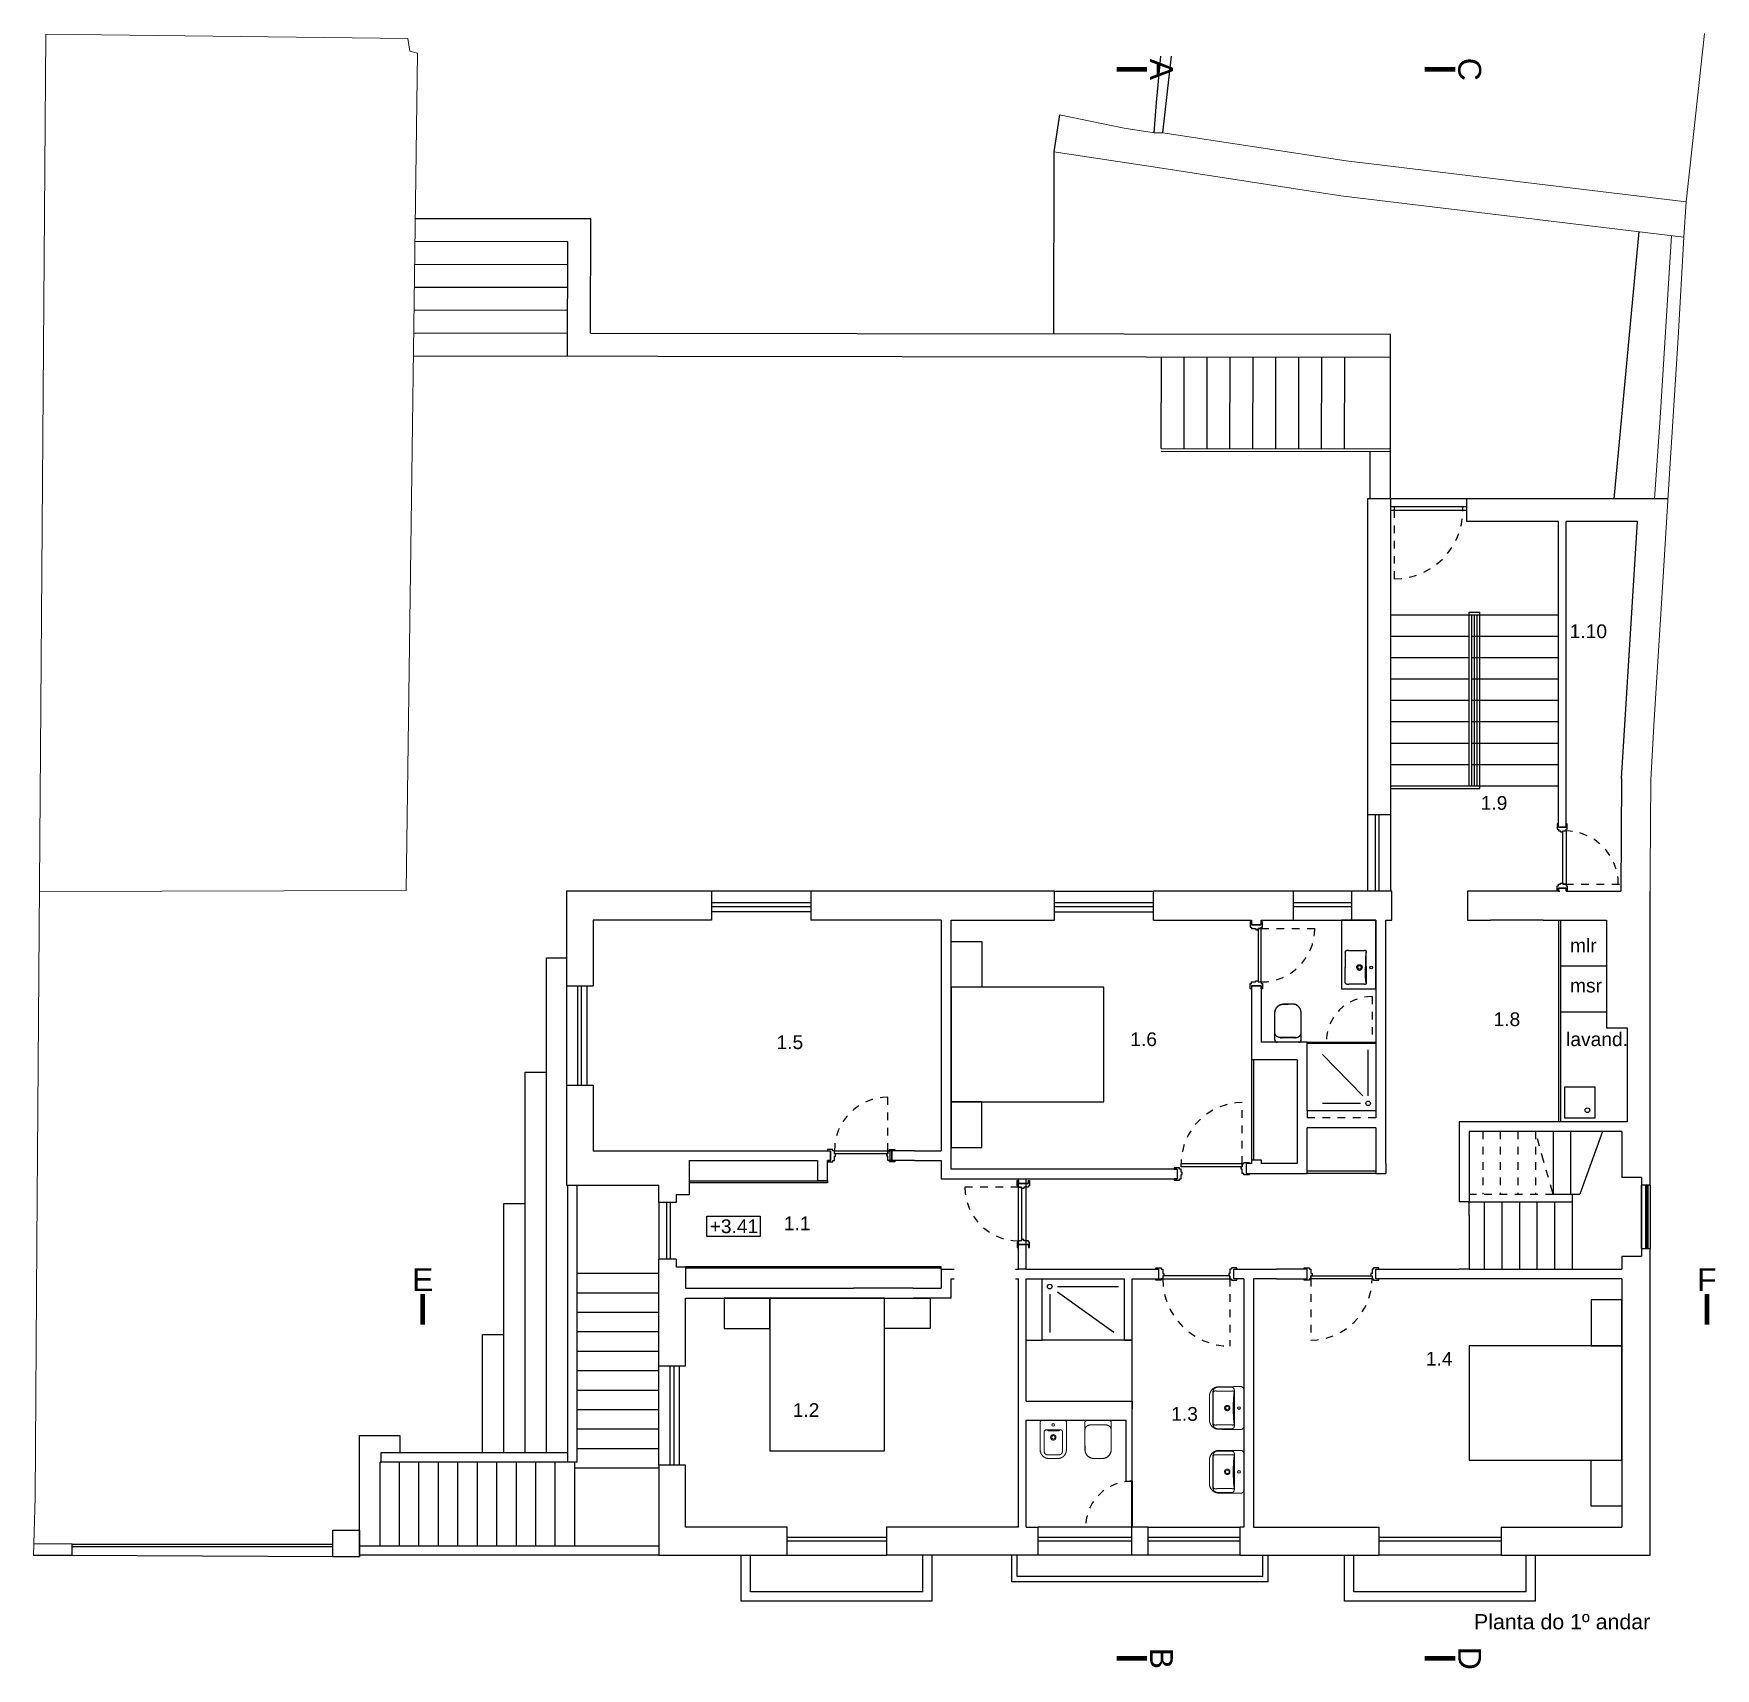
# Model space of a CAD drawing. Header units: millimetres. Extents: x 1778 to 2471, y 1406 to 1876.
# Drawn here: x 1777.65 to 1799.68, y 1620.15 to 1641.56 of the extents above; entities that cross this region are included whole.
import ezdxf
from ezdxf.enums import TextEntityAlignment as Align

# ---------------------------------------------------------------- set-up
doc = ezdxf.new("R2010")
doc.units = ezdxf.units.MM
doc.linetypes.add('DASHDOT', pattern=[25.4, 12.7, -6.35, 0, -6.35])
doc.linetypes.add('HIDDEN', pattern=[9.525, 6.35, -3.175])
for name, color, linetype in [('ARQ_CONSTRUIR_CORTE', 10, 'Continuous'), ('ARQ_CONSTRUIR_VISTA', 30, 'Continuous'), ('ARQ_CONTRUIR_VAOS', 40, 'Continuous'), ('ARQ_DEMOLIR_CORTE', 2, 'Continuous'), ('ARQ_EXISNTENTE_VISTA', 9, 'Continuous'), ('ARQ_EXISTENTE_CORTE', 6, 'Continuous'), ('ARQ_LINHA_CORTE', 4, 'Continuous'), ('ARQ_MOBILIARIO', 8, 'Continuous'), ('ARQ_TEXTO', 3, 'Continuous')]:
    doc.layers.add(name, color=color, linetype=linetype)
doc.layers.add('ARQ_SANITAROS', color=42, linetype='Continuous', lineweight=0)
doc.layers.add('construcao', color=6, linetype='Continuous', lineweight=0)
doc.styles.get("Standard").update_dxf_attribs({"font": 'arial.ttf'})

msp = doc.modelspace()

# ---------------------------------------------------------------- texts
at = {"layer": 'ARQ_CONSTRUIR_VISTA'}
for s, p in [('1.10', (1797.768, 1633.642)), ('1.9', (1796.603, 1631.393)), ('mlr', (1797.772, 1629.526)), ('msr', (1797.772, 1629.001)), ('1.8', (1796.771, 1628.56)), ('1.5', (1787.382, 1628.259)), ('1.6', (1792.014, 1628.298)), ('lavand.', (1797.721, 1628.298)), ('1.1', (1787.478, 1625.886)), ('1.4', (1795.884, 1624.113)), ('1.2', (1787.594, 1623.44)), ('1.3', (1792.55, 1623.39))]:
    msp.add_text(s, height=0.18, dxfattribs=at).set_placement(p)
at = {"layer": 'ARQ_LINHA_CORTE'}
for s, p in [('A', (1792.273, 1641.093)), ('C', (1796.309, 1641.093)), ('B', (1792.273, 1620.278)), ('D', (1796.309, 1620.278))]:
    msp.add_text(s, height=0.3, rotation=270, dxfattribs=at).set_placement(p, align=Align.CENTER)
for s, p in [('E', (1782.75, 1625.089)), ('F', (1799.565, 1625.089))]:
    msp.add_text(s, height=0.3, dxfattribs=at).set_placement(p, align=Align.CENTER)
at = {"layer": 'ARQ_TEXTO'}
msp.add_text('+3.41', height=0.18, dxfattribs=at).set_placement((1786.824, 1625.938), align=Align.MIDDLE_CENTER)
msp.add_text('Planta do 1º andar', height=0.2, dxfattribs=at).set_placement((1798.823, 1620.658), align=Align.RIGHT)

# ---------------------------------------------------------------- linework, layer by layer
at = {"layer": 'ARQ_CONSTRUIR_CORTE'}
for p, q in [((1791.088, 1640.499), (1791.013, 1640.014)), ((1795.42, 1635.468), (1795.12, 1635.468)), ((1795.12, 1635.468), (1795.12, 1631.328)), ((1795.42, 1635.468), (1795.42, 1631.328)), ((1799.054, 1635.468), (1796.42, 1635.468)), ((1796.42, 1635.168), (1796.42, 1635.468)), ((1797.62, 1635.168), (1796.42, 1635.168)), ((1797.62, 1633.308), (1797.62, 1635.168)), ((1798.657, 1635.168), (1797.72, 1635.168)), ((1797.72, 1631.168), (1797.72, 1635.168)), ((1798.446, 1631.803), (1798.657, 1635.168)), ((1797.62, 1631.168), (1797.62, 1633.308)), ((1798.446, 1631.803), (1798.437, 1630.328)), ((1795.42, 1631.328), (1795.12, 1631.328)), ((1797.62, 1631.168), (1797.72, 1631.168)), ((1795.42, 1630.328), (1795.12, 1630.328)), ((1797.42, 1630.328), (1796.73, 1630.328)), ((1797.62, 1630.328), (1797.62, 1630.368)), ((1797.62, 1630.368), (1797.72, 1630.368)), ((1797.72, 1630.368), (1797.72, 1630.328)), ((1797.72, 1630.328), (1797.74, 1630.328)), ((1793.6, 1629.888), (1793.73, 1629.888)), ((1797.42, 1629.948), (1796.73, 1629.948)), ((1793.6, 1629.088), (1793.73, 1629.088)), ((1794.33, 1628.348), (1793.73, 1628.348)), ((1794.33, 1627.448), (1794.33, 1628.348)), ((1793.73, 1628.118), (1793.6, 1628.118)), ((1794.2, 1628.118), (1793.73, 1628.118)), ((1794.2, 1628.118), (1794.2, 1626.758)), ((1795.23, 1627.448), (1794.33, 1627.448)), ((1794.33, 1626.758), (1794.33, 1627.228)), ((1795.23, 1627.228), (1794.33, 1627.228)), ((1788.09, 1626.798), (1788.09, 1626.928)), ((1789.19, 1626.928), (1788.87, 1626.928)), ((1788.87, 1626.798), (1788.87, 1626.928)), ((1789.19, 1626.798), (1788.87, 1626.798)), ((1788.89, 1626.798), (1788.89, 1626.928)), ((1793.6, 1626.808), (1793.6, 1626.758)), ((1793.6, 1626.808), (1793.73, 1626.808)), ((1794.33, 1626.628), (1794.33, 1626.758)), ((1795.23, 1626.758), (1795.23, 1626.628)), ((1795.36, 1626.758), (1795.36, 1626.628)), ((1788.05, 1626.538), (1788.05, 1626.508)), ((1790.55, 1625.378), (1790.55, 1626.558)), ((1790.65, 1625.378), (1790.65, 1626.558)), ((1792.63, 1626.688), (1792.63, 1626.558)), ((1796.32, 1626.688), (1796.32, 1626.558)), ((1790.68, 1626.498), (1790.55, 1626.498)), ((1796.45, 1626.258), (1796.32, 1626.258)), ((1790.68, 1625.698), (1790.55, 1625.698)), ((1789.54, 1625.378), (1789.54, 1625.408)), ((1790.55, 1621.998), (1790.55, 1625.248)), ((1790.65, 1623.648), (1790.65, 1625.248)), ((1791.94, 1624.448), (1791.94, 1625.248)), ((1792.04, 1624.448), (1792.04, 1625.248)), ((1792.39, 1625.248), (1792.39, 1625.378)), ((1794.33, 1625.378), (1793.93, 1625.378)), ((1793.93, 1625.248), (1794.33, 1625.248)), ((1794.33, 1625.248), (1794.33, 1625.378)), ((1795.23, 1625.248), (1795.23, 1625.378)), ((1796.45, 1625.378), (1796.32, 1625.378)), ((1787.92, 1625.128), (1788.05, 1625.128)), ((1789.17, 1625.128), (1788.39, 1625.128)), ((1788.39, 1624.998), (1789.17, 1624.998)), ((1789.67, 1624.998), (1789.54, 1624.998)), ((1790.65, 1624.448), (1790.86, 1624.448)), ((1791.94, 1624.448), (1792.04, 1624.448)), ((1792.04, 1624.448), (1791.94, 1624.448)), ((1790.65, 1623.648), (1792.04, 1623.648)), ((1792.04, 1623.648), (1792.04, 1623.548)), ((1792.04, 1622.598), (1792.04, 1623.648)), ((1790.65, 1621.998), (1790.65, 1623.398)), ((1790.65, 1623.398), (1791.96, 1623.398)), ((1791.96, 1622.598), (1791.96, 1623.398)), ((1791.96, 1622.598), (1792.04, 1622.598)), ((1789.67, 1621.998), (1789.54, 1621.998))]:
    msp.add_line(p, q, dxfattribs=at)
at = {"layer": 'ARQ_CONSTRUIR_VISTA'}
for p, q in [((1781.117, 1641.515), (1781.117, 1641.515)), ((1791.013, 1640.014), (1791.01, 1637.629)), ((1782.652, 1639.141), (1784.949, 1639.138)), ((1784.947, 1637.638), (1784.949, 1639.138)), ((1782.648, 1638.841), (1784.649, 1638.838)), ((1784.647, 1637.338), (1784.649, 1638.838)), ((1782.644, 1638.541), (1784.649, 1638.538)), ((1782.64, 1638.241), (1784.648, 1638.238)), ((1782.636, 1637.941), (1784.648, 1637.938)), ((1782.632, 1637.641), (1784.647, 1637.638)), ((1784.947, 1637.638), (1795.42, 1637.622)), ((1795.42, 1635.468), (1795.42, 1637.622)), ((1782.628, 1637.341), (1795.42, 1637.322)), ((1792.42, 1636.126), (1792.422, 1637.326)), ((1792.72, 1636.126), (1792.722, 1637.326)), ((1793.02, 1636.126), (1793.022, 1637.326)), ((1793.32, 1636.125), (1793.322, 1637.325)), ((1793.62, 1636.125), (1793.622, 1637.325)), ((1793.92, 1636.124), (1793.922, 1637.324)), ((1794.22, 1636.124), (1794.222, 1637.324)), ((1794.52, 1636.123), (1794.522, 1637.323)), ((1794.82, 1636.123), (1794.822, 1637.323)), ((1792.42, 1636.126), (1795.42, 1636.122)), ((1792.42, 1636.091), (1795.42, 1636.087)), ((1795.155, 1635.468), (1795.155, 1636.087)), ((1796.42, 1635.468), (1795.42, 1635.468)), ((1795.42, 1633.948), (1796.52, 1633.948)), ((1796.45, 1631.708), (1796.45, 1633.983)), ((1796.45, 1633.983), (1796.59, 1633.983)), ((1796.485, 1631.708), (1796.485, 1633.948)), ((1796.52, 1631.708), (1796.52, 1633.948)), ((1796.52, 1633.948), (1797.62, 1633.948)), ((1796.555, 1631.708), (1796.555, 1633.948)), ((1796.59, 1631.673), (1796.59, 1633.983)), ((1795.42, 1633.668), (1796.45, 1633.668)), ((1796.485, 1633.668), (1796.52, 1633.668)), ((1796.52, 1633.668), (1797.62, 1633.668)), ((1795.42, 1633.388), (1796.45, 1633.388)), ((1796.485, 1633.388), (1796.52, 1633.388)), ((1796.52, 1633.388), (1797.62, 1633.388)), ((1795.42, 1633.108), (1796.45, 1633.108)), ((1796.485, 1633.108), (1796.52, 1633.108)), ((1796.52, 1633.108), (1797.62, 1633.108)), ((1795.42, 1632.828), (1796.45, 1632.828)), ((1796.485, 1632.828), (1796.52, 1632.828)), ((1796.52, 1632.828), (1797.62, 1632.828)), ((1795.42, 1632.548), (1796.45, 1632.548)), ((1796.485, 1632.548), (1796.52, 1632.548)), ((1796.52, 1632.548), (1797.62, 1632.548)), ((1795.42, 1632.268), (1796.45, 1632.268)), ((1796.485, 1632.268), (1796.52, 1632.268)), ((1796.52, 1632.268), (1797.62, 1632.268)), ((1795.42, 1631.988), (1796.45, 1631.988)), ((1796.485, 1631.988), (1796.52, 1631.988)), ((1796.52, 1631.988), (1797.62, 1631.988)), ((1795.42, 1631.708), (1797.62, 1631.708)), ((1795.42, 1631.673), (1796.59, 1631.673)), ((1795.12, 1631.328), (1795.12, 1630.328)), ((1795.42, 1631.328), (1795.42, 1630.328)), ((1797.62, 1629.948), (1797.62, 1627.308)), ((1797.65, 1629.948), (1797.65, 1628.748)), ((1784.37, 1622.968), (1784.37, 1629.453)), ((1784.37, 1629.453), (1784.63, 1629.453)), ((1797.65, 1629.348), (1798.25, 1629.348)), ((1794.138, 1628.849), (1794.022, 1628.849)), ((1797.65, 1628.748), (1798.25, 1628.748)), ((1797.65, 1628.748), (1797.65, 1627.308)), ((1794.219, 1628.348), (1793.941, 1628.348)), ((1793.976, 1628.411), (1793.976, 1628.411)), ((1793.976, 1628.411), (1793.976, 1628.411)), ((1793.978, 1628.411), (1793.978, 1628.411)), ((1793.978, 1628.411), (1793.978, 1628.411)), ((1793.979, 1628.411), (1793.979, 1628.41)), ((1793.98, 1628.408), (1793.993, 1628.408)), ((1793.995, 1628.41), (1793.995, 1628.411)), ((1794.165, 1628.41), (1794.165, 1628.411)), ((1794.167, 1628.408), (1794.18, 1628.408)), ((1794.182, 1628.411), (1794.182, 1628.411)), ((1794.182, 1628.411), (1794.182, 1628.411)), ((1794.182, 1628.411), (1794.182, 1628.41)), ((1794.184, 1628.411), (1794.184, 1628.411)), ((1794.184, 1628.411), (1794.184, 1628.411)), ((1794.33, 1628.348), (1795.23, 1628.348)), ((1794.33, 1628.338), (1795.23, 1628.338)), ((1794.53, 1628.188), (1795.059, 1627.648)), ((1795.13, 1627.648), (1795.13, 1628.248)), ((1784.09, 1622.968), (1784.09, 1627.955)), ((1784.09, 1627.955), (1784.37, 1627.955)), ((1795.03, 1627.548), (1794.53, 1627.548)), ((1795.23, 1626.658), (1794.33, 1626.658)), ((1795.23, 1626.628), (1794.33, 1626.628)), ((1783.81, 1622.968), (1783.81, 1626.238)), ((1783.81, 1626.238), (1784.09, 1626.238)), ((1796.45, 1626.078), (1796.45, 1626.258)), ((1796.45, 1625.478), (1796.45, 1625.378)), ((1790.86, 1624.448), (1790.86, 1625.248)), ((1790.96, 1625.048), (1790.96, 1624.548)), ((1791.06, 1625.148), (1791.86, 1625.148)), ((1791.8, 1624.548), (1791.06, 1625.076)), ((1783.53, 1622.968), (1783.53, 1624.521)), ((1783.53, 1624.521), (1783.81, 1624.521))]:
    msp.add_line(p, q, dxfattribs=at)
for points in [[(1794.78, 1629.048), (1795.23, 1629.048), (1795.23, 1629.948), (1794.78, 1629.948)], [(1797.7, 1627.358), (1798.1, 1627.358), (1798.1, 1627.758), (1797.7, 1627.758)]]:
    msp.add_lwpolyline(points, close=True, dxfattribs=at)
at = {"layer": 'ARQ_CONSTRUIR_VISTA', "flags": 128}
for points in [[(1795.099, 1629.329), (1795.099, 1629.332), (1795.099, 1629.334), (1795.099, 1629.336), (1795.1, 1629.338), (1795.1, 1629.339), (1795.1, 1629.341), (1795.1, 1629.342), (1795.101, 1629.342), (1795.101, 1629.343), (1795.101, 1629.343), (1795.101, 1629.342), (1795.102, 1629.342), (1795.102, 1629.341), (1795.102, 1629.339), (1795.103, 1629.338), (1795.103, 1629.336), (1795.103, 1629.334), (1795.103, 1629.332), (1795.103, 1629.329), (1795.103, 1629.327), (1795.103, 1629.325), (1795.103, 1629.323), (1795.103, 1629.321), (1795.102, 1629.319), (1795.102, 1629.318), (1795.102, 1629.317), (1795.101, 1629.316), (1795.101, 1629.316), (1795.101, 1629.316), (1795.101, 1629.316), (1795.1, 1629.317), (1795.1, 1629.318), (1795.1, 1629.319), (1795.1, 1629.321), (1795.099, 1629.323), (1795.099, 1629.325), (1795.099, 1629.327), (1795.099, 1629.329)], [(1794.022, 1628.849), (1794.045, 1628.849), (1794.063, 1628.849), (1794.068, 1628.849), (1794.08, 1628.849)], [(1794.138, 1628.849), (1794.115, 1628.849), (1794.097, 1628.849), (1794.092, 1628.849), (1794.08, 1628.849)]]:
    msp.add_lwpolyline(points, dxfattribs=at)
at = {"layer": 'ARQ_CONSTRUIR_VISTA'}
for centre, radius in [((1795.015, 1629.329), 0.023), ((1795.015, 1629.329), 0.023), ((1795.168, 1629.329), 0.0175), ((1795.13, 1627.548), 0.03), ((1798, 1627.458), 0.03), ((1790.96, 1625.148), 0.03)]:
    msp.add_circle(centre, radius, dxfattribs=at)
for centre, radius, start, end in [((1793.941, 1628.381), 0.0336, 220.8143, 269.9974), ((1793.98, 1628.41), 0.0017, 180, 270), ((1793.993, 1628.41), 0.0017, 270, 0), ((1794.003, 1628.425), 0.0181, 244.3325, 306.1306), ((1794.158, 1628.425), 0.0181, 234.1336, 295.6675), ((1794.167, 1628.41), 0.0017, 180, 270), ((1794.18, 1628.41), 0.0017, 270, 0), ((1794.219, 1628.381), 0.0336, 270.0041, 319.2085)]:
    msp.add_arc(centre, radius, start, end, dxfattribs=at)
for points, knots in [([(1794.829, 1629.522), (1794.829, 1629.525), (1794.83, 1629.528), (1794.831, 1629.533), (1794.831, 1629.534), (1794.832, 1629.537), (1794.832, 1629.537), (1794.833, 1629.539), (1794.833, 1629.539), (1794.835, 1629.543), (1794.837, 1629.545), (1794.841, 1629.548), (1794.842, 1629.549), (1794.845, 1629.55), (1794.846, 1629.551), (1794.85, 1629.552), (1794.853, 1629.553), (1794.858, 1629.553), (1794.86, 1629.553), (1794.863, 1629.553), (1794.864, 1629.553), (1794.869, 1629.552), (1794.872, 1629.552), (1794.875, 1629.551), (1794.875, 1629.551), (1794.875, 1629.551), (1794.875, 1629.551), (1794.875, 1629.551), (1794.875, 1629.551), (1794.876, 1629.551), (1794.876, 1629.551), (1794.877, 1629.551), (1794.877, 1629.551), (1794.878, 1629.55), (1794.879, 1629.55), (1794.88, 1629.55)], [0, 0, 0, 0, 0.125, 0.125, 0.1875, 0.1875, 0.21875, 0.21875, 0.25, 0.25, 0.375, 0.375, 0.4375, 0.4375, 0.5, 0.5, 0.625, 0.625, 0.6875, 0.6875, 0.75, 0.75, 0.875, 0.875, 0.882812, 0.882812, 0.886719, 0.886719, 0.890625, 0.890625, 0.90625, 0.90625, 0.9375, 0.9375, 1, 1, 1, 1]), ([(1794.829, 1629.522), (1794.829, 1629.486), (1794.829, 1629.422), (1794.829, 1629.358), (1794.829, 1629.329)], [0, 0, 0, 0, 0.56, 1, 1, 1, 1]), ([(1794.88, 1629.55), (1794.896, 1629.55), (1794.912, 1629.55), (1794.945, 1629.55), (1794.961, 1629.55), (1794.993, 1629.55), (1795.009, 1629.55), (1795.034, 1629.55), (1795.042, 1629.55), (1795.052, 1629.55), (1795.054, 1629.55), (1795.058, 1629.55), (1795.06, 1629.55), (1795.066, 1629.55), (1795.07, 1629.55), (1795.074, 1629.55)], [0, 0, 0, 0, 0.25, 0.25, 0.5, 0.5, 0.75, 0.75, 0.875, 0.875, 0.90625, 0.90625, 0.9375, 0.9375, 1, 1, 1, 1]), ([(1795.074, 1629.55), (1795.076, 1629.55), (1795.077, 1629.55), (1795.081, 1629.551), (1795.083, 1629.552), (1795.086, 1629.553), (1795.088, 1629.553), (1795.092, 1629.553), (1795.094, 1629.553), (1795.096, 1629.55), (1795.098, 1629.549), (1795.1, 1629.547), (1795.101, 1629.545), (1795.104, 1629.539), (1795.104, 1629.535), (1795.104, 1629.531)], [0, 0, 0, 0, 0.125, 0.125, 0.25, 0.25, 0.375, 0.375, 0.5, 0.5, 0.625, 0.625, 0.75, 0.75, 1, 1, 1, 1]), ([(1795.104, 1629.531), (1795.103, 1629.525), (1795.102, 1629.519), (1795.1, 1629.506), (1795.099, 1629.499), (1795.098, 1629.484), (1795.097, 1629.476), (1795.096, 1629.465), (1795.096, 1629.463), (1795.096, 1629.459), (1795.096, 1629.457), (1795.095, 1629.453), (1795.095, 1629.452), (1795.095, 1629.45), (1795.095, 1629.449), (1795.095, 1629.446), (1795.095, 1629.443), (1795.094, 1629.432), (1795.094, 1629.423), (1795.094, 1629.405), (1795.093, 1629.395), (1795.093, 1629.384), (1795.093, 1629.381), (1795.093, 1629.377), (1795.093, 1629.374), (1795.093, 1629.369), (1795.093, 1629.367), (1795.093, 1629.362), (1795.093, 1629.36), (1795.093, 1629.348), (1795.093, 1629.339), (1795.093, 1629.329)], [0, 0, 0, 0, 0.125, 0.125, 0.25, 0.25, 0.375, 0.375, 0.40625, 0.40625, 0.4375, 0.4375, 0.453125, 0.453125, 0.46875, 0.46875, 0.5, 0.5, 0.625, 0.625, 0.75, 0.75, 0.78125, 0.78125, 0.8125, 0.8125, 0.84375, 0.84375, 0.875, 0.875, 1, 1, 1, 1]), ([(1794.829, 1629.137), (1794.829, 1629.173), (1794.829, 1629.237), (1794.829, 1629.301), (1794.829, 1629.329)], [0, 0, 0, 0, 0.56, 1, 1, 1, 1]), ([(1794.98, 1629.329), (1794.98, 1629.332), (1794.98, 1629.334), (1794.981, 1629.337), (1794.981, 1629.338), (1794.982, 1629.341), (1794.982, 1629.342), (1794.983, 1629.345), (1794.985, 1629.347), (1794.986, 1629.349), (1794.986, 1629.35), (1794.987, 1629.351), (1794.988, 1629.351), (1794.989, 1629.352), (1794.989, 1629.353), (1794.991, 1629.355), (1794.992, 1629.356), (1794.993, 1629.357), (1794.994, 1629.357), (1794.995, 1629.358), (1794.995, 1629.358), (1794.997, 1629.36), (1794.999, 1629.361), (1795.003, 1629.362), (1795.004, 1629.363), (1795.005, 1629.363), (1795.006, 1629.363), (1795.007, 1629.363), (1795.008, 1629.364), (1795.01, 1629.364), (1795.013, 1629.364), (1795.016, 1629.364), (1795.016, 1629.364), (1795.017, 1629.364), (1795.018, 1629.364), (1795.02, 1629.364), (1795.021, 1629.364), (1795.024, 1629.363), (1795.026, 1629.363), (1795.029, 1629.362), (1795.029, 1629.361), (1795.031, 1629.361), (1795.031, 1629.361), (1795.033, 1629.36), (1795.034, 1629.359), (1795.035, 1629.358), (1795.036, 1629.357), (1795.038, 1629.356), (1795.039, 1629.355), (1795.041, 1629.353), (1795.043, 1629.351), (1795.045, 1629.348), (1795.045, 1629.347), (1795.046, 1629.345), (1795.047, 1629.344), (1795.048, 1629.341), (1795.049, 1629.338), (1795.05, 1629.335), (1795.05, 1629.334), (1795.05, 1629.332), (1795.05, 1629.33), (1795.05, 1629.329)], [0, 0, 0, 0, 0.0625, 0.0625, 0.09375, 0.09375, 0.125, 0.125, 0.1875, 0.1875, 0.203125, 0.203125, 0.21875, 0.21875, 0.25, 0.25, 0.28125, 0.28125, 0.296875, 0.296875, 0.3125, 0.3125, 0.375, 0.375, 0.40625, 0.40625, 0.421875, 0.421875, 0.4375, 0.4375, 0.5, 0.5, 0.515625, 0.515625, 0.53125, 0.53125, 0.5625, 0.5625, 0.625, 0.625, 0.640625, 0.640625, 0.65625, 0.65625, 0.6875, 0.6875, 0.71875, 0.71875, 0.75, 0.75, 0.8125, 0.8125, 0.84375, 0.84375, 0.875, 0.875, 0.9375, 0.9375, 0.96875, 0.96875, 1, 1, 1, 1]), ([(1794.98, 1629.329), (1794.98, 1629.327), (1794.98, 1629.325), (1794.981, 1629.321), (1794.981, 1629.32), (1794.982, 1629.318), (1794.982, 1629.317), (1794.983, 1629.314), (1794.985, 1629.312), (1794.986, 1629.309), (1794.986, 1629.309), (1794.987, 1629.308), (1794.988, 1629.307), (1794.989, 1629.306), (1794.989, 1629.305), (1794.991, 1629.304), (1794.992, 1629.303), (1794.993, 1629.302), (1794.994, 1629.301), (1794.995, 1629.301), (1794.995, 1629.3), (1794.997, 1629.299), (1794.999, 1629.298), (1795.003, 1629.296), (1795.004, 1629.296), (1795.005, 1629.296), (1795.006, 1629.295), (1795.007, 1629.295), (1795.008, 1629.295), (1795.01, 1629.294), (1795.013, 1629.294), (1795.016, 1629.294), (1795.016, 1629.294), (1795.017, 1629.294), (1795.018, 1629.294), (1795.02, 1629.295), (1795.021, 1629.295), (1795.024, 1629.295), (1795.026, 1629.296), (1795.029, 1629.297), (1795.029, 1629.297), (1795.031, 1629.298), (1795.031, 1629.298), (1795.033, 1629.299), (1795.034, 1629.299), (1795.035, 1629.301), (1795.036, 1629.301), (1795.038, 1629.303), (1795.039, 1629.304), (1795.041, 1629.306), (1795.043, 1629.308), (1795.045, 1629.311), (1795.045, 1629.312), (1795.046, 1629.314), (1795.047, 1629.315), (1795.048, 1629.318), (1795.049, 1629.32), (1795.05, 1629.324), (1795.05, 1629.325), (1795.05, 1629.327), (1795.05, 1629.328), (1795.05, 1629.329)], [0, 0, 0, 0, 0.0625, 0.0625, 0.09375, 0.09375, 0.125, 0.125, 0.1875, 0.1875, 0.203125, 0.203125, 0.21875, 0.21875, 0.25, 0.25, 0.28125, 0.28125, 0.296875, 0.296875, 0.3125, 0.3125, 0.375, 0.375, 0.40625, 0.40625, 0.421875, 0.421875, 0.4375, 0.4375, 0.5, 0.5, 0.515625, 0.515625, 0.53125, 0.53125, 0.5625, 0.5625, 0.625, 0.625, 0.640625, 0.640625, 0.65625, 0.65625, 0.6875, 0.6875, 0.71875, 0.71875, 0.75, 0.75, 0.8125, 0.8125, 0.84375, 0.84375, 0.875, 0.875, 0.9375, 0.9375, 0.96875, 0.96875, 1, 1, 1, 1]), ([(1795.104, 1629.128), (1795.103, 1629.134), (1795.102, 1629.14), (1795.1, 1629.153), (1795.099, 1629.16), (1795.098, 1629.175), (1795.097, 1629.183), (1795.096, 1629.193), (1795.096, 1629.195), (1795.096, 1629.2), (1795.096, 1629.202), (1795.095, 1629.205), (1795.095, 1629.206), (1795.095, 1629.209), (1795.095, 1629.21), (1795.095, 1629.213), (1795.095, 1629.215), (1795.094, 1629.227), (1795.094, 1629.236), (1795.094, 1629.254), (1795.093, 1629.263), (1795.093, 1629.275), (1795.093, 1629.277), (1795.093, 1629.282), (1795.093, 1629.284), (1795.093, 1629.289), (1795.093, 1629.292), (1795.093, 1629.296), (1795.093, 1629.299), (1795.093, 1629.31), (1795.093, 1629.32), (1795.093, 1629.329)], [0, 0, 0, 0, 0.125, 0.125, 0.25, 0.25, 0.375, 0.375, 0.40625, 0.40625, 0.4375, 0.4375, 0.453125, 0.453125, 0.46875, 0.46875, 0.5, 0.5, 0.625, 0.625, 0.75, 0.75, 0.78125, 0.78125, 0.8125, 0.8125, 0.84375, 0.84375, 0.875, 0.875, 1, 1, 1, 1]), ([(1794.88, 1629.109), (1794.88, 1629.109), (1794.88, 1629.109), (1794.879, 1629.109), (1794.879, 1629.109), (1794.879, 1629.108), (1794.878, 1629.108), (1794.878, 1629.108), (1794.878, 1629.108), (1794.877, 1629.108), (1794.877, 1629.108), (1794.876, 1629.108), (1794.876, 1629.108), (1794.875, 1629.108), (1794.875, 1629.108), (1794.875, 1629.107), (1794.874, 1629.107), (1794.874, 1629.107), (1794.873, 1629.107), (1794.873, 1629.107), (1794.872, 1629.107), (1794.871, 1629.107), (1794.871, 1629.107), (1794.87, 1629.107), (1794.869, 1629.106), (1794.868, 1629.106), (1794.867, 1629.106), (1794.867, 1629.106), (1794.865, 1629.106), (1794.863, 1629.106), (1794.861, 1629.106), (1794.859, 1629.106), (1794.858, 1629.106), (1794.856, 1629.106), (1794.855, 1629.106), (1794.854, 1629.106), (1794.852, 1629.106), (1794.851, 1629.107), (1794.85, 1629.107), (1794.849, 1629.107), (1794.847, 1629.108), (1794.846, 1629.108), (1794.844, 1629.109), (1794.843, 1629.11), (1794.841, 1629.111), (1794.84, 1629.112), (1794.839, 1629.113), (1794.838, 1629.114), (1794.836, 1629.115), (1794.835, 1629.116), (1794.835, 1629.117), (1794.834, 1629.118), (1794.834, 1629.119), (1794.833, 1629.12), (1794.833, 1629.12), (1794.833, 1629.121), (1794.833, 1629.121), (1794.832, 1629.122), (1794.832, 1629.122), (1794.832, 1629.123), (1794.832, 1629.123), (1794.832, 1629.124), (1794.831, 1629.124), (1794.831, 1629.125), (1794.831, 1629.125), (1794.831, 1629.125), (1794.831, 1629.126), (1794.831, 1629.126), (1794.83, 1629.127), (1794.83, 1629.127), (1794.83, 1629.128), (1794.83, 1629.129), (1794.83, 1629.13), (1794.829, 1629.132), (1794.829, 1629.133), (1794.829, 1629.134), (1794.829, 1629.135), (1794.829, 1629.136), (1794.829, 1629.136), (1794.829, 1629.137)], [0, 0, 0, 0, 0.0041665, 0.0084384, 0.0128186, 0.0173096, 0.0219138, 0.0266333, 0.0314702, 0.0364263, 0.0461577, 0.0564898, 0.0606376, 0.064902, 0.0698701, 0.0751389, 0.0807154, 0.0882677, 0.0964334, 0.1052157, 0.1146181, 0.1246441, 0.1352975, 0.146582, 0.1585015, 0.1710601, 0.1842618, 0.1981106, 0.2126106, 0.2473706, 0.2784011, 0.3056364, 0.3290236, 0.348522, 0.3701138, 0.3909706, 0.4110906, 0.430473, 0.4491182, 0.4670281, 0.4842059, 0.5116131, 0.5380821, 0.563651, 0.5883633, 0.6122683, 0.6354216, 0.6578851, 0.6797275, 0.7010241, 0.7218564, 0.7423116, 0.7505221, 0.7585848, 0.7665002, 0.7742688, 0.7818914, 0.7893686, 0.7967012, 0.80389, 0.810936, 0.81784, 0.8246031, 0.8312263, 0.8377106, 0.8440574, 0.8502677, 0.8563428, 0.8622841, 0.8680929, 0.8838916, 0.899368, 0.9145365, 0.9294124, 0.9440118, 0.958352, 0.9724509, 0.9863271, 1, 1, 1, 1]), ([(1795.074, 1629.109), (1795.072, 1629.109), (1795.068, 1629.109), (1795.061, 1629.109), (1795.054, 1629.109), (1795.046, 1629.109), (1795.037, 1629.109), (1795.027, 1629.109), (1795.016, 1629.109), (1795.004, 1629.109), (1794.991, 1629.109), (1794.976, 1629.109), (1794.959, 1629.109), (1794.942, 1629.109), (1794.927, 1629.109), (1794.913, 1629.109), (1794.9, 1629.109), (1794.89, 1629.109), (1794.883, 1629.109), (1794.88, 1629.109)], [0, 0, 0, 0, 0.030369, 0.06409, 0.101346, 0.142415, 0.187681, 0.237919, 0.294535, 0.357842, 0.426147, 0.499681, 0.593233, 0.680376, 0.760455, 0.832898, 0.897194, 0.952978, 1, 1, 1, 1]), ([(1795.104, 1629.128), (1795.104, 1629.128), (1795.104, 1629.127), (1795.104, 1629.127), (1795.104, 1629.126), (1795.104, 1629.126), (1795.104, 1629.125), (1795.104, 1629.125), (1795.104, 1629.124), (1795.104, 1629.124), (1795.104, 1629.123), (1795.104, 1629.123), (1795.104, 1629.122), (1795.104, 1629.122), (1795.104, 1629.121), (1795.104, 1629.121), (1795.104, 1629.12), (1795.104, 1629.12), (1795.103, 1629.119), (1795.103, 1629.118), (1795.103, 1629.118), (1795.103, 1629.117), (1795.103, 1629.116), (1795.102, 1629.116), (1795.102, 1629.115), (1795.102, 1629.115), (1795.102, 1629.115), (1795.102, 1629.114), (1795.102, 1629.114), (1795.101, 1629.114), (1795.101, 1629.113), (1795.101, 1629.113), (1795.101, 1629.113), (1795.101, 1629.112), (1795.1, 1629.112), (1795.1, 1629.112), (1795.1, 1629.112), (1795.1, 1629.111), (1795.099, 1629.111), (1795.099, 1629.111), (1795.099, 1629.11), (1795.098, 1629.11), (1795.097, 1629.109), (1795.097, 1629.108), (1795.096, 1629.108), (1795.096, 1629.108), (1795.096, 1629.108), (1795.095, 1629.107), (1795.095, 1629.107), (1795.095, 1629.107), (1795.095, 1629.107), (1795.094, 1629.107), (1795.094, 1629.106), (1795.094, 1629.106), (1795.094, 1629.106), (1795.093, 1629.106), (1795.093, 1629.106), (1795.093, 1629.106), (1795.093, 1629.106), (1795.092, 1629.106), (1795.092, 1629.106), (1795.092, 1629.106), (1795.092, 1629.106), (1795.091, 1629.106), (1795.091, 1629.105), (1795.091, 1629.105), (1795.09, 1629.105), (1795.09, 1629.105), (1795.089, 1629.105), (1795.088, 1629.106), (1795.086, 1629.106), (1795.085, 1629.106), (1795.084, 1629.106), (1795.083, 1629.107), (1795.082, 1629.107), (1795.081, 1629.107), (1795.081, 1629.107), (1795.08, 1629.107), (1795.08, 1629.108), (1795.079, 1629.108), (1795.078, 1629.108), (1795.078, 1629.108), (1795.077, 1629.108), (1795.077, 1629.108), (1795.076, 1629.108), (1795.076, 1629.109), (1795.075, 1629.109), (1795.074, 1629.109), (1795.074, 1629.109), (1795.074, 1629.109)], [0, 0, 0, 0, 0.0088284, 0.0177786, 0.0268542, 0.0360587, 0.0453957, 0.0548684, 0.0644799, 0.0742333, 0.0841313, 0.0941767, 0.1043722, 0.1147201, 0.125223, 0.1351708, 0.1460051, 0.1577286, 0.170344, 0.1838536, 0.1982594, 0.2135634, 0.2297676, 0.2468736, 0.2528927, 0.2590854, 0.2654627, 0.2720345, 0.2788099, 0.2857973, 0.2930042, 0.3004376, 0.3081039, 0.3160088, 0.3241577, 0.3325554, 0.3412065, 0.3501149, 0.3592846, 0.3687189, 0.3790296, 0.3990232, 0.4286975, 0.4401306, 0.4508091, 0.4607344, 0.4699083, 0.4783327, 0.4860107, 0.4910906, 0.496285, 0.501606, 0.5070645, 0.512671, 0.5184351, 0.5243658, 0.5304711, 0.5367588, 0.5432357, 0.5499083, 0.5567825, 0.5638639, 0.5711574, 0.5786677, 0.5863991, 0.5943557, 0.6025411, 0.6109587, 0.6381668, 0.6711394, 0.7099407, 0.7546192, 0.7769098, 0.7976788, 0.816924, 0.8346437, 0.850837, 0.8655035, 0.878644, 0.8902603, 0.9053176, 0.9196131, 0.9331608, 0.9459782, 0.9580857, 0.9695085, 0.9802765, 0.9904259, 1, 1, 1, 1]), ([(1793.907, 1628.382), (1793.907, 1628.441), (1793.908, 1628.5), (1793.908, 1628.575), (1793.908, 1628.589), (1793.908, 1628.612), (1793.908, 1628.619), (1793.908, 1628.634), (1793.908, 1628.641), (1793.908, 1628.663), (1793.909, 1628.678), (1793.909, 1628.7), (1793.909, 1628.708), (1793.909, 1628.719), (1793.909, 1628.723), (1793.909, 1628.728), (1793.909, 1628.73), (1793.909, 1628.733), (1793.909, 1628.734), (1793.909, 1628.736), (1793.909, 1628.737), (1793.909, 1628.737)], [0, 0, 0, 0, 0.5, 0.5, 0.625, 0.625, 0.6875, 0.6875, 0.75, 0.75, 0.875, 0.875, 0.9375, 0.9375, 0.96875, 0.96875, 0.984375, 0.984375, 0.992187, 0.992187, 1, 1, 1, 1]), ([(1793.907, 1628.481), (1793.907, 1628.536), (1793.907, 1628.605), (1793.908, 1628.683), (1793.908, 1628.713), (1793.908, 1628.729), (1793.908, 1628.736)], [0, 0, 0, 0, 0.640999, 0.8205, 0.91025, 1, 1, 1, 1]), ([(1793.908, 1628.736), (1793.909, 1628.74), (1793.909, 1628.748), (1793.911, 1628.758), (1793.913, 1628.768), (1793.917, 1628.777), (1793.921, 1628.786), (1793.925, 1628.795), (1793.931, 1628.803), (1793.937, 1628.81), (1793.944, 1628.817), (1793.951, 1628.824), (1793.959, 1628.83), (1793.967, 1628.835), (1793.976, 1628.839), (1793.983, 1628.842), (1793.989, 1628.844), (1793.994, 1628.846), (1794.002, 1628.847), (1794.011, 1628.849), (1794.019, 1628.849), (1794.022, 1628.849)], [0, 0, 0, 0, 0.064076, 0.128152, 0.182605, 0.237253, 0.291901, 0.346353, 0.400788, 0.455417, 0.510045, 0.564479, 0.618842, 0.673399, 0.727956, 0.782319, 0.801115, 0.838782, 0.87645, 0.938225, 1, 1, 1, 1]), ([(1793.909, 1628.737), (1793.909, 1628.74), (1793.909, 1628.746), (1793.911, 1628.754), (1793.913, 1628.764), (1793.916, 1628.774), (1793.92, 1628.784), (1793.925, 1628.793), (1793.93, 1628.801), (1793.936, 1628.809), (1793.943, 1628.816), (1793.95, 1628.822), (1793.958, 1628.828), (1793.966, 1628.834), (1793.975, 1628.838), (1793.984, 1628.842), (1793.993, 1628.845), (1794.003, 1628.847), (1794.012, 1628.849), (1794.019, 1628.849), (1794.022, 1628.849)], [0, 0, 0, 0, 0.045687, 0.091373, 0.15284, 0.214444, 0.275914, 0.33116, 0.3866, 0.442041, 0.497288, 0.5529, 0.608712, 0.664523, 0.720132, 0.77556, 0.831189, 0.886816, 0.94224, 1, 1, 1, 1]), ([(1794.251, 1628.737), (1794.251, 1628.74), (1794.251, 1628.746), (1794.249, 1628.754), (1794.247, 1628.764), (1794.244, 1628.774), (1794.24, 1628.784), (1794.235, 1628.793), (1794.23, 1628.801), (1794.224, 1628.809), (1794.217, 1628.816), (1794.21, 1628.822), (1794.202, 1628.828), (1794.194, 1628.834), (1794.185, 1628.838), (1794.176, 1628.842), (1794.167, 1628.845), (1794.157, 1628.847), (1794.148, 1628.849), (1794.141, 1628.849), (1794.138, 1628.849)], [0, 0, 0, 0, 0.045687, 0.091373, 0.15284, 0.214444, 0.275914, 0.33116, 0.3866, 0.442041, 0.497288, 0.5529, 0.608712, 0.664523, 0.720132, 0.77556, 0.831189, 0.886816, 0.94224, 1, 1, 1, 1]), ([(1794.252, 1628.736), (1794.251, 1628.74), (1794.251, 1628.748), (1794.249, 1628.758), (1794.247, 1628.768), (1794.244, 1628.777), (1794.239, 1628.786), (1794.235, 1628.795), (1794.229, 1628.803), (1794.223, 1628.81), (1794.217, 1628.817), (1794.209, 1628.824), (1794.201, 1628.829), (1794.193, 1628.835), (1794.185, 1628.839), (1794.178, 1628.842), (1794.171, 1628.844), (1794.166, 1628.846), (1794.158, 1628.847), (1794.149, 1628.849), (1794.141, 1628.849), (1794.138, 1628.849)], [0, 0, 0, 0, 0.063756, 0.128149, 0.181914, 0.23568, 0.291017, 0.346353, 0.400105, 0.453858, 0.50917, 0.564483, 0.618166, 0.671849, 0.727087, 0.782325, 0.80112, 0.838722, 0.876453, 0.937942, 1, 1, 1, 1]), ([(1794.253, 1628.382), (1794.253, 1628.441), (1794.253, 1628.5), (1794.252, 1628.575), (1794.252, 1628.589), (1794.252, 1628.612), (1794.252, 1628.619), (1794.252, 1628.634), (1794.252, 1628.641), (1794.252, 1628.663), (1794.251, 1628.678), (1794.251, 1628.7), (1794.251, 1628.708), (1794.251, 1628.719), (1794.251, 1628.723), (1794.251, 1628.728), (1794.251, 1628.73), (1794.251, 1628.733), (1794.251, 1628.734), (1794.251, 1628.736), (1794.251, 1628.737), (1794.251, 1628.737)], [0, 0, 0, 0, 0.5, 0.5, 0.625, 0.625, 0.6875, 0.6875, 0.75, 0.75, 0.875, 0.875, 0.9375, 0.9375, 0.96875, 0.96875, 0.984375, 0.984375, 0.992187, 0.992187, 1, 1, 1, 1]), ([(1794.253, 1628.481), (1794.253, 1628.536), (1794.253, 1628.605), (1794.252, 1628.683), (1794.252, 1628.713), (1794.252, 1628.729), (1794.252, 1628.736)], [0, 0, 0, 0, 0.640999, 0.8205, 0.91025, 1, 1, 1, 1]), ([(1793.935, 1628.425), (1793.932, 1628.426), (1793.928, 1628.43), (1793.922, 1628.436), (1793.918, 1628.442), (1793.915, 1628.447), (1793.912, 1628.452), (1793.911, 1628.457), (1793.909, 1628.461), (1793.908, 1628.465), (1793.907, 1628.47), (1793.907, 1628.476), (1793.907, 1628.479), (1793.907, 1628.481)], [0, 0, 0, 0, 0.138223, 0.278821, 0.367674, 0.456527, 0.54796, 0.639392, 0.678655, 0.757222, 0.836217, 0.917868, 1, 1, 1, 1]), ([(1793.907, 1628.382), (1793.907, 1628.381), (1793.907, 1628.38), (1793.907, 1628.377), (1793.908, 1628.374), (1793.909, 1628.37), (1793.91, 1628.367), (1793.911, 1628.365), (1793.913, 1628.362), (1793.914, 1628.36), (1793.915, 1628.36)], [0, 0, 0, 0, 0.0851159, 0.2134022, 0.3486192, 0.4827037, 0.6175376, 0.7538046, 0.8895639, 1, 1, 1, 1]), ([(1793.976, 1628.411), (1793.974, 1628.411), (1793.97, 1628.411), (1793.964, 1628.412), (1793.957, 1628.413), (1793.951, 1628.415), (1793.947, 1628.417), (1793.943, 1628.419), (1793.939, 1628.422), (1793.936, 1628.424), (1793.935, 1628.425)], [0, 0, 0, 0, 0.148406, 0.296799, 0.449987, 0.603115, 0.700621, 0.7981, 0.899091, 1, 1, 1, 1]), ([(1793.978, 1628.411), (1793.977, 1628.411), (1793.977, 1628.411), (1793.977, 1628.411), (1793.977, 1628.411), (1793.977, 1628.411), (1793.977, 1628.411), (1793.977, 1628.411), (1793.976, 1628.411), (1793.976, 1628.411), (1793.976, 1628.411)], [0, 0, 0, 0, 0.493034, 0.802496, 0.868651, 0.912739, 0.956553, 0.974643, 0.989875, 1, 1, 1, 1]), ([(1793.976, 1628.411), (1793.976, 1628.411), (1793.976, 1628.411), (1793.976, 1628.411), (1793.976, 1628.411)], [0, 0, 0, 0, 0.215619, 1, 1, 1, 1]), ([(1793.976, 1628.411), (1793.976, 1628.411), (1793.976, 1628.411), (1793.976, 1628.411), (1793.976, 1628.411)], [0, 0, 0, 0, 0.822022, 1, 1, 1, 1]), ([(1793.977, 1628.411), (1793.977, 1628.411), (1793.977, 1628.411), (1793.977, 1628.411), (1793.976, 1628.411)], [0, 0, 0, 0, 0.115197, 1, 1, 1, 1]), ([(1793.978, 1628.411), (1793.993, 1628.411), (1794.022, 1628.411), (1794.056, 1628.411), (1794.075, 1628.411), (1794.08, 1628.411)], [0, 0, 0, 0, 0.432708, 0.865451, 1, 1, 1, 1]), ([(1794.08, 1628.411), (1794.065, 1628.411), (1794.036, 1628.411), (1794.002, 1628.411), (1793.982, 1628.411), (1793.978, 1628.411)], [0, 0, 0, 0, 0.432677, 0.865389, 1, 1, 1, 1]), ([(1794.182, 1628.411), (1794.167, 1628.411), (1794.138, 1628.411), (1794.104, 1628.411), (1794.085, 1628.411), (1794.08, 1628.411)], [0, 0, 0, 0, 0.432708, 0.865451, 1, 1, 1, 1]), ([(1794.08, 1628.411), (1794.095, 1628.411), (1794.124, 1628.411), (1794.158, 1628.411), (1794.178, 1628.411), (1794.182, 1628.411)], [0, 0, 0, 0, 0.4326773, 0.8653891, 1, 1, 1, 1]), ([(1794.182, 1628.411), (1794.183, 1628.411), (1794.183, 1628.411), (1794.183, 1628.411), (1794.183, 1628.411), (1794.183, 1628.411), (1794.183, 1628.411), (1794.183, 1628.411), (1794.184, 1628.411), (1794.184, 1628.411), (1794.184, 1628.411)], [0, 0, 0, 0, 0.493034, 0.802496, 0.868651, 0.912739, 0.956553, 0.974643, 0.989875, 1, 1, 1, 1]), ([(1794.183, 1628.411), (1794.183, 1628.411), (1794.183, 1628.411), (1794.183, 1628.411), (1794.184, 1628.411)], [0, 0, 0, 0, 0.115197, 1, 1, 1, 1]), ([(1794.184, 1628.411), (1794.186, 1628.411), (1794.19, 1628.411), (1794.196, 1628.412), (1794.203, 1628.413), (1794.209, 1628.415), (1794.213, 1628.417), (1794.217, 1628.419), (1794.221, 1628.422), (1794.224, 1628.424), (1794.225, 1628.425)], [0, 0, 0, 0, 0.148406, 0.296799, 0.449987, 0.603115, 0.700621, 0.7981, 0.899091, 1, 1, 1, 1]), ([(1794.184, 1628.411), (1794.184, 1628.411), (1794.184, 1628.411), (1794.184, 1628.411), (1794.184, 1628.411)], [0, 0, 0, 0, 0.215619, 1, 1, 1, 1]), ([(1794.184, 1628.411), (1794.184, 1628.411), (1794.184, 1628.411), (1794.184, 1628.411), (1794.184, 1628.411)], [0, 0, 0, 0, 0.822022, 1, 1, 1, 1]), ([(1794.225, 1628.425), (1794.228, 1628.426), (1794.232, 1628.43), (1794.238, 1628.437), (1794.243, 1628.444), (1794.247, 1628.45), (1794.249, 1628.456), (1794.251, 1628.461), (1794.252, 1628.465), (1794.253, 1628.47), (1794.253, 1628.476), (1794.253, 1628.479), (1794.253, 1628.481)], [0, 0, 0, 0, 0.139423, 0.278846, 0.398888, 0.519312, 0.639354, 0.678622, 0.757411, 0.8362, 0.9181, 1, 1, 1, 1]), ([(1794.245, 1628.36), (1794.246, 1628.361), (1794.247, 1628.362), (1794.248, 1628.363), (1794.248, 1628.363), (1794.248, 1628.364), (1794.249, 1628.365), (1794.25, 1628.367), (1794.251, 1628.369), (1794.252, 1628.371), (1794.252, 1628.372), (1794.252, 1628.374), (1794.252, 1628.374), (1794.253, 1628.375), (1794.253, 1628.376), (1794.253, 1628.378), (1794.253, 1628.38), (1794.253, 1628.382)], [0, 0, 0, 0, 0.125, 0.125, 0.1875, 0.1875, 0.25, 0.25, 0.5, 0.5, 0.625, 0.625, 0.6875, 0.6875, 0.75, 0.75, 1, 1, 1, 1])]:
    msp.add_open_spline(points, degree=3, knots=knots, dxfattribs=at)
for points in [[(1795.105, 1629.329), (1795.104, 1629.396), (1795.104, 1629.464), (1795.104, 1629.531)], [(1795.105, 1629.329), (1795.104, 1629.262), (1795.104, 1629.195), (1795.104, 1629.128)]]:
    msp.add_open_spline(points, degree=3, dxfattribs=at)
at = {"layer": 'ARQ_CONTRUIR_VAOS'}
for p, q in [((1795.42, 1635.368), (1796.42, 1635.368)), ((1795.47, 1635.368), (1795.47, 1635.318)), ((1796.37, 1635.318), (1796.37, 1635.368)), ((1795.42, 1635.318), (1796.42, 1635.318)), ((1795.22, 1631.328), (1795.22, 1630.328)), ((1795.27, 1631.328), (1795.27, 1630.328)), ((1786.53, 1630.178), (1787.83, 1630.178)), ((1786.53, 1630.128), (1787.83, 1630.128)), ((1791.02, 1630.178), (1792.32, 1630.178)), ((1791.02, 1630.128), (1792.32, 1630.128)), ((1794.15, 1630.178), (1794.91, 1630.178)), ((1794.15, 1630.128), (1794.91, 1630.128)), ((1784.78, 1627.788), (1784.78, 1629.088)), ((1784.83, 1627.788), (1784.83, 1629.088)), ((1793.6, 1628.118), (1793.6, 1626.808)), ((1793.63, 1628.118), (1793.63, 1626.808)), ((1788.05, 1626.528), (1786.24, 1626.528)), ((1788.05, 1626.508), (1786.24, 1626.508)), ((1798.71, 1626.478), (1798.71, 1625.648)), ((1798.76, 1626.478), (1798.76, 1625.648)), ((1789.54, 1625.408), (1786.19, 1625.408)), ((1789.54, 1625.388), (1786.19, 1625.388)), ((1791.94, 1624.448), (1790.86, 1624.448)), ((1792.04, 1623.648), (1792.04, 1624.448)), ((1785.99, 1622.808), (1785.99, 1624.108)), ((1786.04, 1622.808), (1786.04, 1624.108)), ((1792.03, 1622.598), (1792.03, 1621.998)), ((1792.04, 1622.598), (1792.04, 1621.998)), ((1788.82, 1621.863), (1787.52, 1621.863)), ((1788.82, 1621.813), (1787.52, 1621.813)), ((1792.03, 1621.863), (1790.81, 1621.863)), ((1792.03, 1621.813), (1790.81, 1621.813)), ((1793.45, 1621.863), (1792.25, 1621.863)), ((1793.45, 1621.813), (1792.25, 1621.813)), ((1796.87, 1621.863), (1795.27, 1621.863)), ((1796.87, 1621.813), (1795.27, 1621.813))]:
    msp.add_line(p, q, dxfattribs=at)
at = {"layer": 'ARQ_CONTRUIR_VAOS', "linetype": 'HIDDEN', "ltscale": 0.01}
for p, q in [((1795.47, 1635.318), (1795.47, 1634.418)), ((1797.72, 1630.418), (1798.42, 1630.418)), ((1793.73, 1629.838), (1794.43, 1629.838)), ((1795.18, 1628.948), (1795.18, 1628.348)), ((1788.84, 1626.928), (1788.84, 1627.628)), ((1793.48, 1626.758), (1793.48, 1627.558)), ((1794.33, 1627.448), (1794.33, 1627.358)), ((1795.23, 1627.448), (1795.23, 1627.358)), ((1795.23, 1627.358), (1794.33, 1627.358)), ((1790.55, 1626.448), (1789.85, 1626.448)), ((1793.32, 1625.248), (1793.32, 1624.368)), ((1794.38, 1625.248), (1794.38, 1624.448))]:
    msp.add_line(p, q, dxfattribs=at)
at = {"layer": 'ARQ_CONTRUIR_VAOS'}
for points in [[(1797.605, 1631.208), (1797.605, 1631.138), (1797.62, 1631.138), (1797.62, 1631.118), (1797.65, 1631.118), (1797.65, 1631.103), (1797.68, 1631.103), (1797.68, 1631.118), (1797.72, 1631.118), (1797.72, 1631.138), (1797.735, 1631.138), (1797.735, 1631.208), (1797.72, 1631.208), (1797.72, 1631.168), (1797.62, 1631.168), (1797.62, 1631.208)], [(1797.68, 1630.418), (1797.68, 1631.118), (1797.72, 1631.118), (1797.72, 1630.418)], [(1797.605, 1630.328), (1797.605, 1630.398), (1797.62, 1630.398), (1797.62, 1630.418), (1797.65, 1630.418), (1797.65, 1630.433), (1797.68, 1630.433), (1797.68, 1630.418), (1797.72, 1630.418), (1797.72, 1630.398), (1797.735, 1630.398), (1797.735, 1630.328), (1797.72, 1630.328), (1797.72, 1630.368), (1797.62, 1630.368), (1797.62, 1630.328)], [(1793.585, 1629.928), (1793.585, 1629.858), (1793.6, 1629.858), (1793.6, 1629.838), (1793.66, 1629.838), (1793.66, 1629.823), (1793.69, 1629.823), (1793.69, 1629.838), (1793.73, 1629.838), (1793.73, 1629.858), (1793.745, 1629.858), (1793.745, 1629.928), (1793.73, 1629.928), (1793.73, 1629.888), (1793.6, 1629.888), (1793.6, 1629.928)], [(1793.69, 1629.838), (1793.69, 1629.138), (1793.73, 1629.138), (1793.73, 1629.838)], [(1793.585, 1629.048), (1793.585, 1629.118), (1793.6, 1629.118), (1793.6, 1629.138), (1793.66, 1629.138), (1793.66, 1629.153), (1793.69, 1629.153), (1793.69, 1629.138), (1793.73, 1629.138), (1793.73, 1629.118), (1793.745, 1629.118), (1793.745, 1629.048), (1793.73, 1629.048), (1793.73, 1629.088), (1793.6, 1629.088), (1793.6, 1629.048)], [(1788.05, 1626.783), (1788.12, 1626.783), (1788.12, 1626.798), (1788.14, 1626.798), (1788.14, 1626.858), (1788.155, 1626.858), (1788.155, 1626.888), (1788.14, 1626.888), (1788.14, 1626.928), (1788.12, 1626.928), (1788.12, 1626.943), (1788.05, 1626.943), (1788.05, 1626.928), (1788.09, 1626.928), (1788.09, 1626.798), (1788.05, 1626.798)], [(1788.84, 1626.888), (1788.14, 1626.888), (1788.14, 1626.928), (1788.84, 1626.928)], [(1788.93, 1626.783), (1788.86, 1626.783), (1788.86, 1626.798), (1788.84, 1626.798), (1788.84, 1626.858), (1788.825, 1626.858), (1788.825, 1626.888), (1788.84, 1626.888), (1788.84, 1626.928), (1788.86, 1626.928), (1788.86, 1626.943), (1788.93, 1626.943), (1788.93, 1626.928), (1788.89, 1626.928), (1788.89, 1626.798), (1788.93, 1626.798)], [(1793.48, 1626.718), (1792.68, 1626.718), (1792.68, 1626.758), (1793.48, 1626.758)], [(1793.57, 1626.613), (1793.5, 1626.613), (1793.5, 1626.628), (1793.48, 1626.628), (1793.48, 1626.688), (1793.465, 1626.688), (1793.465, 1626.718), (1793.48, 1626.718), (1793.48, 1626.758), (1793.5, 1626.758), (1793.5, 1626.773), (1793.57, 1626.773), (1793.57, 1626.758), (1793.53, 1626.758), (1793.53, 1626.628), (1793.57, 1626.628)], [(1790.695, 1626.538), (1790.695, 1626.468), (1790.68, 1626.468), (1790.68, 1626.448), (1790.62, 1626.448), (1790.62, 1626.433), (1790.59, 1626.433), (1790.59, 1626.448), (1790.55, 1626.448), (1790.55, 1626.468), (1790.535, 1626.468), (1790.535, 1626.538), (1790.55, 1626.538), (1790.55, 1626.498), (1790.68, 1626.498), (1790.68, 1626.538)], [(1792.59, 1626.543), (1792.66, 1626.543), (1792.66, 1626.558), (1792.68, 1626.558), (1792.68, 1626.618), (1792.695, 1626.618), (1792.695, 1626.648), (1792.68, 1626.648), (1792.68, 1626.688), (1792.66, 1626.688), (1792.66, 1626.703), (1792.59, 1626.703), (1792.59, 1626.688), (1792.63, 1626.688), (1792.63, 1626.558), (1792.59, 1626.558)], [(1790.59, 1626.448), (1790.59, 1625.748), (1790.55, 1625.748), (1790.55, 1626.448)], [(1790.695, 1625.658), (1790.695, 1625.728), (1790.68, 1625.728), (1790.68, 1625.748), (1790.62, 1625.748), (1790.62, 1625.763), (1790.59, 1625.763), (1790.59, 1625.748), (1790.55, 1625.748), (1790.55, 1625.728), (1790.535, 1625.728), (1790.535, 1625.658), (1790.55, 1625.658), (1790.55, 1625.698), (1790.68, 1625.698), (1790.68, 1625.658)], [(1792.35, 1625.393), (1792.42, 1625.393), (1792.42, 1625.378), (1792.44, 1625.378), (1792.44, 1625.318), (1792.455, 1625.318), (1792.455, 1625.288), (1792.44, 1625.288), (1792.44, 1625.248), (1792.42, 1625.248), (1792.42, 1625.233), (1792.35, 1625.233), (1792.35, 1625.248), (1792.39, 1625.248), (1792.39, 1625.378), (1792.35, 1625.378)], [(1793.32, 1625.288), (1792.44, 1625.288), (1792.44, 1625.248), (1793.32, 1625.248)], [(1793.41, 1625.393), (1793.34, 1625.393), (1793.34, 1625.378), (1793.32, 1625.378), (1793.32, 1625.318), (1793.305, 1625.318), (1793.305, 1625.288), (1793.32, 1625.288), (1793.32, 1625.248), (1793.34, 1625.248), (1793.34, 1625.233), (1793.41, 1625.233), (1793.41, 1625.248), (1793.37, 1625.248), (1793.37, 1625.378), (1793.41, 1625.378)], [(1794.29, 1625.393), (1794.36, 1625.393), (1794.36, 1625.378), (1794.38, 1625.378), (1794.38, 1625.318), (1794.395, 1625.318), (1794.395, 1625.288), (1794.38, 1625.288), (1794.38, 1625.248), (1794.36, 1625.248), (1794.36, 1625.233), (1794.29, 1625.233), (1794.29, 1625.248), (1794.33, 1625.248), (1794.33, 1625.378), (1794.29, 1625.378)], [(1794.38, 1625.288), (1795.18, 1625.288), (1795.18, 1625.248), (1794.38, 1625.248)], [(1795.27, 1625.393), (1795.2, 1625.393), (1795.2, 1625.378), (1795.18, 1625.378), (1795.18, 1625.318), (1795.165, 1625.318), (1795.165, 1625.288), (1795.18, 1625.288), (1795.18, 1625.248), (1795.2, 1625.248), (1795.2, 1625.233), (1795.27, 1625.233), (1795.27, 1625.248), (1795.23, 1625.248), (1795.23, 1625.378), (1795.27, 1625.378)]]:
    msp.add_lwpolyline(points, close=True, dxfattribs=at)
at = {"layer": 'ARQ_CONTRUIR_VAOS', "linetype": 'HIDDEN', "ltscale": 0.01}
for centre, radius, start, end in [((1795.47, 1635.318), 0.9, 270, 0), ((1797.705, 1630.418), 0.7, 0, 90), ((1793.73, 1629.838), 0.7, 270, 0), ((1795.18, 1628.348), 0.6, 90, 180), ((1788.84, 1626.928), 0.7, 90, 180), ((1793.48, 1626.758), 0.8, 90, 180), ((1790.55, 1626.448), 0.7, 180, 270), ((1793.32, 1625.248), 0.88, 180, 270), ((1794.38, 1625.248), 0.8, 270, 360), ((1792.03, 1621.998), 0.6, 89.045, 180)]:
    msp.add_arc(centre, radius, start, end, dxfattribs=at)
at = {"layer": 'ARQ_DEMOLIR_CORTE'}
for p, q in [((1790.55, 1626.558), (1790.65, 1626.558)), ((1790.65, 1625.378), (1790.55, 1625.378))]:
    msp.add_line(p, q, dxfattribs=at)
at = {"layer": 'ARQ_EXISNTENTE_VISTA'}
for p, q in [((1792.358, 1640.66), (1792.416, 1641.266)), ((1792.441, 1640.262), (1792.552, 1641.266)), ((1792.326, 1640.263), (1792.358, 1640.66)), ((1798.352, 1635.468), (1798.677, 1638.967)), ((1787.83, 1630.328), (1786.53, 1630.328)), ((1791.02, 1630.328), (1792.32, 1630.328)), ((1794.91, 1630.328), (1794.15, 1630.328)), ((1787.83, 1630.058), (1786.53, 1630.058)), ((1791.02, 1630.058), (1792.32, 1630.058)), ((1794.15, 1629.948), (1794.91, 1629.948)), ((1784.63, 1629.088), (1784.63, 1627.788)), ((1784.9, 1629.088), (1784.9, 1627.788)), ((1797.55, 1627.178), (1797.55, 1626.358)), ((1797.78, 1627.178), (1797.78, 1626.358)), ((1798.2, 1627.178), (1797.9, 1626.358)), ((1784.65, 1622.848), (1784.65, 1626.478)), ((1784.77, 1622.848), (1784.77, 1626.478)), ((1797.55, 1626.358), (1797.8, 1626.358)), ((1797.8, 1626.358), (1797.8, 1625.378)), ((1797.8, 1626.358), (1797.9, 1626.358)), ((1798.71, 1625.648), (1798.71, 1626.478)), ((1798.773, 1626.478), (1798.773, 1625.648)), ((1798.793, 1626.478), (1798.793, 1625.648)), ((1798.82, 1626.478), (1798.82, 1625.648)), ((1785.84, 1626.248), (1785.84, 1625.508)), ((1785.94, 1626.248), (1785.94, 1625.508)), ((1785.99, 1626.248), (1785.99, 1625.508)), ((1796.45, 1626.258), (1797.8, 1626.258)), ((1796.45, 1626.078), (1796.45, 1625.478)), ((1796.65, 1626.258), (1796.65, 1625.378)), ((1796.88, 1626.258), (1796.88, 1625.378)), ((1797.11, 1626.258), (1797.11, 1625.378)), ((1797.34, 1626.258), (1797.34, 1625.378)), ((1797.57, 1626.258), (1797.57, 1625.378)), ((1784.77, 1625.323), (1785.84, 1625.323)), ((1784.77, 1625.068), (1785.84, 1625.068)), ((1784.77, 1624.813), (1785.84, 1624.813)), ((1784.77, 1624.558), (1785.84, 1624.558)), ((1784.77, 1624.303), (1785.84, 1624.303)), ((1785.84, 1622.808), (1785.84, 1624.108)), ((1786.11, 1622.808), (1786.11, 1624.108)), ((1784.77, 1624.048), (1785.84, 1624.048)), ((1784.77, 1623.793), (1785.84, 1623.793)), ((1784.77, 1623.538), (1785.84, 1623.538)), ((1784.77, 1623.283), (1785.84, 1623.283)), ((1781.92, 1621.628), (1781.92, 1623.198)), ((1781.92, 1623.198), (1782.45, 1623.198)), ((1782.45, 1623.198), (1782.45, 1622.968)), ((1784.77, 1623.028), (1785.84, 1623.028)), ((1782.19, 1621.748), (1782.19, 1622.848)), ((1784.77, 1622.848), (1782.19, 1622.848)), ((1784.65, 1622.968), (1782.2, 1622.968)), ((1782.2, 1622.968), (1782.2, 1622.848)), ((1782.445, 1621.748), (1782.445, 1622.848)), ((1782.7, 1621.748), (1782.7, 1622.848)), ((1782.955, 1621.748), (1782.955, 1622.848)), ((1783.21, 1621.748), (1783.21, 1622.848)), ((1783.465, 1621.748), (1783.465, 1622.848)), ((1783.72, 1621.748), (1783.72, 1622.848)), ((1783.975, 1621.748), (1783.975, 1622.848)), ((1784.23, 1621.748), (1784.23, 1622.848)), ((1784.485, 1621.748), (1784.485, 1622.848)), ((1784.74, 1621.748), (1784.74, 1622.848)), ((1784.74, 1622.773), (1785.84, 1622.773)), ((1781.57, 1621.608), (1781.57, 1621.958)), ((1781.57, 1621.958), (1781.92, 1621.958)), ((1781.92, 1621.958), (1781.92, 1621.608)), ((1792.03, 1621.998), (1790.81, 1621.998)), ((1792.25, 1621.998), (1793.45, 1621.998)), ((1778.16, 1621.775), (1777.658, 1621.777)), ((1778.16, 1621.625), (1778.16, 1621.775)), ((1778.16, 1621.775), (1781.57, 1621.775)), ((1778.16, 1621.745), (1781.57, 1621.745)), ((1785.84, 1621.748), (1781.92, 1621.748)), ((1778.16, 1621.625), (1777.654, 1621.627)), ((1781.57, 1621.608), (1778.16, 1621.625)), ((1781.92, 1621.608), (1781.57, 1621.608)), ((1785.84, 1621.628), (1781.92, 1621.628)), ((1786.92, 1621.028), (1786.92, 1621.628)), ((1787.04, 1621.148), (1787.04, 1621.628)), ((1787.52, 1621.628), (1788.82, 1621.628)), ((1789.3, 1621.148), (1789.3, 1621.628)), ((1789.42, 1621.028), (1789.42, 1621.628)), ((1790.462, 1621.278), (1790.462, 1621.628)), ((1790.532, 1621.348), (1790.532, 1621.628)), ((1792.03, 1621.628), (1790.81, 1621.628)), ((1793.45, 1621.628), (1792.25, 1621.628)), ((1793.752, 1621.348), (1793.752, 1621.628)), ((1793.822, 1621.278), (1793.822, 1621.628)), ((1794.82, 1621.028), (1794.82, 1621.628)), ((1794.94, 1621.148), (1794.94, 1621.628)), ((1796.87, 1621.628), (1795.27, 1621.628)), ((1797.2, 1621.148), (1797.2, 1621.628)), ((1797.32, 1621.028), (1797.32, 1621.628)), ((1793.822, 1621.278), (1790.462, 1621.278)), ((1793.752, 1621.348), (1790.532, 1621.348)), ((1789.42, 1621.028), (1786.92, 1621.028)), ((1789.3, 1621.148), (1787.04, 1621.148)), ((1797.32, 1621.028), (1794.82, 1621.028)), ((1797.2, 1621.148), (1794.94, 1621.148))]:
    msp.add_line(p, q, dxfattribs=at)
at = {"layer": 'ARQ_EXISNTENTE_VISTA', "linetype": 'HIDDEN', "ltscale": 0.01}
for p, q in [((1796.63, 1627.178), (1796.63, 1626.358)), ((1796.86, 1627.178), (1796.86, 1626.358)), ((1797.09, 1627.178), (1797.09, 1626.358)), ((1797.32, 1627.178), (1797.32, 1626.358)), ((1796.45, 1626.358), (1797.55, 1626.358))]:
    msp.add_line(p, q, dxfattribs=at)
at = {"layer": 'ARQ_EXISTENTE_CORTE'}
for p, q in [((1786.53, 1630.328), (1784.63, 1630.328)), ((1784.63, 1630.328), (1784.63, 1629.088)), ((1786.53, 1630.328), (1786.53, 1629.948)), ((1791.02, 1630.328), (1787.83, 1630.328)), ((1787.83, 1630.328), (1787.83, 1629.948)), ((1791.02, 1629.948), (1791.02, 1630.328)), ((1792.32, 1629.948), (1792.32, 1630.328)), ((1794.15, 1630.328), (1792.32, 1630.328)), ((1794.15, 1629.948), (1794.15, 1630.328)), ((1795.12, 1630.328), (1794.91, 1630.328)), ((1794.91, 1630.328), (1794.91, 1629.948)), ((1795.44, 1630.328), (1795.42, 1630.328)), ((1795.44, 1629.948), (1795.44, 1630.328)), ((1796.43, 1630.328), (1796.43, 1629.948)), ((1796.73, 1630.328), (1796.43, 1630.328)), ((1797.62, 1630.328), (1797.42, 1630.328)), ((1797.62, 1630.328), (1797.64, 1630.328)), ((1797.74, 1630.328), (1798.437, 1630.328)), ((1798.82, 1626.478), (1798.82, 1630.328)), ((1786.53, 1629.948), (1784.98, 1629.948)), ((1784.98, 1629.948), (1784.98, 1629.088)), ((1789.54, 1629.948), (1787.83, 1629.948)), ((1789.54, 1629.948), (1789.54, 1626.928)), ((1789.67, 1629.948), (1791.02, 1629.948)), ((1789.67, 1629.948), (1791.02, 1629.948)), ((1789.67, 1626.688), (1789.67, 1629.948)), ((1792.32, 1629.948), (1793.6, 1629.948)), ((1792.32, 1629.948), (1793.6, 1629.948)), ((1793.6, 1629.948), (1793.6, 1629.888)), ((1793.73, 1629.948), (1794.15, 1629.948)), ((1793.73, 1629.888), (1793.73, 1629.948)), ((1794.91, 1629.948), (1795.23, 1629.948)), ((1795.23, 1629.948), (1795.23, 1627.448)), ((1795.36, 1629.948), (1795.44, 1629.948)), ((1795.36, 1626.758), (1795.36, 1629.948)), ((1796.43, 1629.948), (1796.73, 1629.948)), ((1797.42, 1629.948), (1798.25, 1629.948)), ((1798.25, 1629.948), (1798.25, 1628.538)), ((1784.63, 1629.088), (1784.98, 1629.088)), ((1793.6, 1629.088), (1793.6, 1628.118)), ((1793.73, 1629.088), (1793.73, 1628.348)), ((1798.25, 1628.538), (1798.52, 1628.538)), ((1798.52, 1628.538), (1798.52, 1627.308)), ((1793.73, 1628.118), (1793.73, 1628.118)), ((1784.63, 1627.788), (1784.98, 1627.788)), ((1784.63, 1627.788), (1784.63, 1626.478)), ((1784.98, 1627.788), (1784.98, 1626.928)), ((1795.23, 1627.228), (1795.23, 1626.758)), ((1798.52, 1627.308), (1796.32, 1627.308)), ((1796.32, 1627.308), (1796.32, 1626.688)), ((1796.45, 1627.178), (1796.45, 1626.258)), ((1798.45, 1627.178), (1796.45, 1627.178)), ((1798.45, 1627.178), (1798.45, 1626.578)), ((1784.98, 1626.928), (1788.09, 1626.928)), ((1786.24, 1626.798), (1787.92, 1626.798)), ((1786.24, 1626.798), (1786.24, 1626.348)), ((1787.92, 1626.798), (1787.92, 1626.538)), ((1788.05, 1626.798), (1788.09, 1626.798)), ((1788.05, 1626.798), (1788.09, 1626.798)), ((1788.05, 1626.538), (1788.05, 1626.798)), ((1789.19, 1626.928), (1789.54, 1626.928)), ((1789.19, 1626.798), (1789.54, 1626.798)), ((1789.54, 1626.798), (1789.54, 1626.558)), ((1793.53, 1626.758), (1793.53, 1626.628)), ((1793.6, 1626.758), (1793.53, 1626.758)), ((1793.73, 1626.808), (1793.73, 1626.758)), ((1794.2, 1626.758), (1793.73, 1626.758)), ((1787.92, 1626.538), (1788.05, 1626.538)), ((1789.54, 1626.558), (1790.55, 1626.558)), ((1792.63, 1626.688), (1789.67, 1626.688)), ((1790.65, 1626.558), (1792.63, 1626.558)), ((1793.53, 1626.628), (1794.33, 1626.628)), ((1795.23, 1626.628), (1795.36, 1626.628)), ((1796.32, 1626.558), (1796.32, 1626.258)), ((1798.71, 1626.578), (1798.45, 1626.578)), ((1798.71, 1626.578), (1798.71, 1626.478)), ((1784.63, 1626.478), (1785.84, 1626.478)), ((1785.84, 1626.248), (1785.84, 1626.478)), ((1786.24, 1626.348), (1786.07, 1626.348)), ((1786.07, 1626.348), (1786.07, 1626.248)), ((1798.82, 1626.478), (1798.71, 1626.478)), ((1786.07, 1626.248), (1785.84, 1626.248)), ((1798.71, 1625.648), (1798.71, 1625.548)), ((1798.71, 1625.648), (1798.82, 1625.648)), ((1798.82, 1621.628), (1798.82, 1625.648)), ((1786.07, 1625.508), (1785.84, 1625.508)), ((1785.84, 1624.108), (1785.84, 1625.508)), ((1786.07, 1625.508), (1786.07, 1625.408)), ((1798.45, 1625.548), (1798.45, 1625.378)), ((1798.45, 1625.548), (1798.71, 1625.548)), ((1786.07, 1625.408), (1786.19, 1625.408)), ((1786.19, 1625.408), (1786.19, 1625.128)), ((1789.54, 1625.378), (1789.54, 1625.128)), ((1789.54, 1625.378), (1789.71, 1625.378)), ((1789.67, 1625.248), (1789.71, 1625.248)), ((1789.67, 1624.998), (1789.67, 1625.248)), ((1790.51, 1625.378), (1790.55, 1625.378)), ((1790.51, 1625.248), (1790.55, 1625.248)), ((1790.65, 1625.378), (1792.39, 1625.378)), ((1790.65, 1625.248), (1791.94, 1625.248)), ((1792.04, 1625.248), (1792.59, 1625.248)), ((1793.37, 1625.248), (1793.37, 1625.378)), ((1793.37, 1625.378), (1793.93, 1625.378)), ((1793.5, 1625.248), (1793.37, 1625.248)), ((1793.5, 1625.248), (1793.5, 1621.998)), ((1793.93, 1625.248), (1793.63, 1625.248)), ((1793.63, 1625.248), (1793.63, 1621.998)), ((1795.23, 1625.378), (1796.32, 1625.378)), ((1798.45, 1625.248), (1795.23, 1625.248)), ((1796.45, 1625.378), (1798.45, 1625.378)), ((1798.45, 1625.248), (1798.45, 1621.998)), ((1786.19, 1625.128), (1787.92, 1625.128)), ((1786.19, 1624.108), (1786.19, 1624.998)), ((1786.19, 1624.998), (1788.39, 1624.998)), ((1788.05, 1625.128), (1788.39, 1625.128)), ((1789.17, 1625.128), (1789.54, 1625.128)), ((1789.54, 1624.998), (1789.17, 1624.998)), ((1785.84, 1624.108), (1786.19, 1624.108)), ((1786.19, 1622.808), (1785.84, 1622.808)), ((1785.84, 1622.808), (1785.84, 1621.628)), ((1786.19, 1621.998), (1786.19, 1622.808)), ((1787.52, 1621.998), (1786.19, 1621.998)), ((1787.52, 1621.628), (1787.52, 1621.998)), ((1789.54, 1621.998), (1788.82, 1621.998)), ((1788.82, 1621.998), (1788.82, 1621.628)), ((1790.55, 1621.998), (1789.67, 1621.998)), ((1790.65, 1621.998), (1790.81, 1621.998)), ((1790.81, 1621.628), (1790.81, 1621.998)), ((1792.25, 1621.998), (1792.03, 1621.998)), ((1792.03, 1621.998), (1792.03, 1621.628)), ((1792.25, 1621.628), (1792.25, 1621.998)), ((1793.5, 1621.998), (1793.45, 1621.998)), ((1793.45, 1621.998), (1793.45, 1621.628)), ((1793.63, 1621.998), (1795.27, 1621.998)), ((1795.27, 1621.998), (1795.27, 1621.628)), ((1796.87, 1621.998), (1798.45, 1621.998)), ((1796.87, 1621.998), (1796.87, 1621.628)), ((1785.84, 1621.628), (1787.52, 1621.628)), ((1790.81, 1621.628), (1788.82, 1621.628)), ((1792.25, 1621.628), (1792.03, 1621.628)), ((1793.45, 1621.628), (1795.27, 1621.628)), ((1796.87, 1621.628), (1798.82, 1621.628))]:
    msp.add_line(p, q, dxfattribs=at)
at = {"layer": 'ARQ_LINHA_CORTE', "linetype": 'DASHDOT', "ltscale": 0.01}
msp.add_line((1797.55, 1626.358), (1797.32, 1627.178), dxfattribs=at)
at = {"layer": 'ARQ_LINHA_CORTE'}
for points in [[(1792.235, 1641.093, 0.06, 0.06, 0), (1791.835, 1641.093, 0, 0, 0), (1791.835, 1639.593, 0, 0, 0)], [(1796.271, 1641.093, 0.06, 0.06, 0), (1795.871, 1641.093, 0, 0, 0), (1795.871, 1639.593, 0, 0, 0)], [(1782.75, 1625.051, 0.06, 0.06, 0), (1782.75, 1624.651, 0, 0, 0), (1784.25, 1624.651, 0, 0, 0)], [(1799.565, 1625.051, 0.06, 0.06, 0), (1799.565, 1624.651, 0, 0, 0), (1798.065, 1624.651, 0, 0, 0)], [(1792.235, 1620.278, 0.06, 0.06, 0), (1791.835, 1620.278, 0, 0, 0), (1791.835, 1621.778, 0, 0, 0)], [(1796.271, 1620.278, 0.06, 0.06, 0), (1795.871, 1620.278, 0, 0, 0), (1795.871, 1621.778, 0, 0, 0)]]:
    msp.add_lwpolyline(points, format="xyseb", dxfattribs=at)
at = {"layer": 'ARQ_MOBILIARIO'}
for points in [[(1790.07, 1629.668), (1790.07, 1629.068), (1789.67, 1629.068), (1789.67, 1629.668)], [(1791.67, 1629.068), (1789.67, 1629.068), (1789.67, 1627.568), (1791.67, 1627.568)], [(1790.07, 1626.968), (1790.07, 1627.568), (1789.67, 1627.568), (1789.67, 1626.968)], [(1786.695, 1624.598), (1787.295, 1624.598), (1787.295, 1624.998), (1786.695, 1624.998)], [(1788.795, 1622.998), (1788.795, 1624.998), (1787.295, 1624.998), (1787.295, 1622.998)], [(1789.395, 1624.598), (1788.795, 1624.598), (1788.795, 1624.998), (1789.395, 1624.998)], [(1798.05, 1624.973), (1798.05, 1624.373), (1798.45, 1624.373), (1798.45, 1624.973)], [(1796.45, 1622.873), (1798.45, 1622.873), (1798.45, 1624.373), (1796.45, 1624.373)], [(1798.05, 1622.273), (1798.05, 1622.873), (1798.45, 1622.873), (1798.45, 1622.273)]]:
    msp.add_lwpolyline(points, close=True, dxfattribs=at)
at = {"layer": 'ARQ_SANITAROS'}
for p, q in [((1793.5, 1623.801), (1793.5, 1623.729)), ((1791.146, 1623.398), (1790.867, 1623.398)), ((1790.915, 1623.272), (1790.94, 1623.259)), ((1791.006, 1623.272), (1790.915, 1623.272)), ((1791.044, 1623.256), (1790.969, 1623.256)), ((1791.006, 1623.272), (1791.098, 1623.272)), ((1791.098, 1623.272), (1791.073, 1623.259)), ((1791.732, 1623.398), (1791.453, 1623.398)), ((1791.489, 1623.335), (1791.489, 1623.335)), ((1791.489, 1623.335), (1791.489, 1623.335)), ((1791.491, 1623.335), (1791.491, 1623.335)), ((1791.491, 1623.335), (1791.491, 1623.335)), ((1791.491, 1623.335), (1791.491, 1623.335)), ((1791.493, 1623.337), (1791.506, 1623.337)), ((1791.508, 1623.335), (1791.508, 1623.335)), ((1791.678, 1623.335), (1791.678, 1623.335)), ((1791.68, 1623.337), (1791.693, 1623.337)), ((1791.694, 1623.335), (1791.694, 1623.335)), ((1791.695, 1623.335), (1791.695, 1623.335)), ((1791.695, 1623.335), (1791.695, 1623.335)), ((1791.696, 1623.335), (1791.696, 1623.335)), ((1791.696, 1623.335), (1791.696, 1623.335)), ((1793.5, 1623.313), (1793.5, 1623.384)), ((1790.929, 1622.944), (1791.006, 1622.944)), ((1791.084, 1622.944), (1791.006, 1622.944)), ((1791.651, 1622.896), (1791.535, 1622.896)), ((1793.5, 1622.966), (1793.5, 1622.894)), ((1793.5, 1622.478), (1793.5, 1622.549))]:
    msp.add_line(p, q, dxfattribs=at)
at = {"layer": 'ARQ_SANITAROS', "flags": 128}
for points in [[(1793.369, 1623.557), (1793.369, 1623.555), (1793.369, 1623.553), (1793.369, 1623.55), (1793.37, 1623.549), (1793.37, 1623.547), (1793.37, 1623.546), (1793.37, 1623.545), (1793.371, 1623.544), (1793.371, 1623.543), (1793.371, 1623.543), (1793.371, 1623.544), (1793.372, 1623.545), (1793.372, 1623.546), (1793.372, 1623.547), (1793.373, 1623.549), (1793.373, 1623.55), (1793.373, 1623.553), (1793.373, 1623.555), (1793.373, 1623.557), (1793.373, 1623.559), (1793.373, 1623.561), (1793.373, 1623.563), (1793.373, 1623.565), (1793.372, 1623.567), (1793.372, 1623.568), (1793.372, 1623.569), (1793.371, 1623.57), (1793.371, 1623.57), (1793.371, 1623.57), (1793.371, 1623.57), (1793.37, 1623.569), (1793.37, 1623.568), (1793.37, 1623.567), (1793.37, 1623.565), (1793.369, 1623.563), (1793.369, 1623.561), (1793.369, 1623.559), (1793.369, 1623.557)], [(1790.886, 1623.235), (1790.886, 1623.104), (1790.887, 1623.002)], [(1790.993, 1623.268), (1790.993, 1623.268), (1790.992, 1623.268), (1790.991, 1623.268), (1790.991, 1623.267), (1790.992, 1623.267), (1790.992, 1623.267), (1790.993, 1623.266), (1790.994, 1623.266), (1790.996, 1623.266), (1790.998, 1623.266), (1791, 1623.265), (1791.002, 1623.265), (1791.004, 1623.265), (1791.006, 1623.265)], [(1791.02, 1623.268), (1791.019, 1623.268), (1791.018, 1623.269), (1791.016, 1623.269), (1791.014, 1623.269), (1791.012, 1623.269), (1791.01, 1623.269), (1791.007, 1623.269), (1791.005, 1623.269), (1791.003, 1623.269), (1791.001, 1623.269), (1790.999, 1623.269), (1790.997, 1623.269), (1790.995, 1623.269), (1790.994, 1623.268), (1790.993, 1623.268)], [(1791.006, 1623.265), (1791.009, 1623.265), (1791.011, 1623.265), (1791.013, 1623.265), (1791.015, 1623.266), (1791.017, 1623.266), (1791.018, 1623.266), (1791.02, 1623.266), (1791.02, 1623.267), (1791.021, 1623.267), (1791.021, 1623.267), (1791.021, 1623.268), (1791.021, 1623.268), (1791.02, 1623.268), (1791.02, 1623.268)], [(1791.127, 1623.235), (1791.126, 1623.104), (1791.126, 1623.002)], [(1791.535, 1622.896), (1791.558, 1622.896), (1791.576, 1622.896), (1791.581, 1622.896), (1791.593, 1622.896)], [(1791.65, 1622.896), (1791.627, 1622.896), (1791.61, 1622.896), (1791.604, 1622.896), (1791.593, 1622.896)], [(1793.369, 1622.722), (1793.369, 1622.72), (1793.369, 1622.718), (1793.369, 1622.715), (1793.37, 1622.714), (1793.37, 1622.712), (1793.37, 1622.711), (1793.37, 1622.71), (1793.371, 1622.709), (1793.371, 1622.708), (1793.371, 1622.708), (1793.371, 1622.709), (1793.372, 1622.71), (1793.372, 1622.711), (1793.372, 1622.712), (1793.373, 1622.714), (1793.373, 1622.715), (1793.373, 1622.718), (1793.373, 1622.72), (1793.373, 1622.722), (1793.373, 1622.724), (1793.373, 1622.726), (1793.373, 1622.728), (1793.373, 1622.73), (1793.372, 1622.732), (1793.372, 1622.733), (1793.372, 1622.734), (1793.371, 1622.735), (1793.371, 1622.735), (1793.371, 1622.735), (1793.371, 1622.735), (1793.37, 1622.734), (1793.37, 1622.733), (1793.37, 1622.732), (1793.37, 1622.73), (1793.369, 1622.728), (1793.369, 1622.726), (1793.369, 1622.724), (1793.369, 1622.722)]]:
    msp.add_lwpolyline(points, dxfattribs=at)
at = {"layer": 'ARQ_SANITAROS'}
for centre, radius in [((1793.285, 1623.557), 0.023), ((1793.285, 1623.557), 0.023), ((1793.438, 1623.557), 0.0175), ((1791.006, 1623.335), 0.0175), ((1791.006, 1623.173), 0.023), ((1793.285, 1622.722), 0.023), ((1793.285, 1622.722), 0.023), ((1793.438, 1622.722), 0.0175)]:
    msp.add_circle(centre, radius, dxfattribs=at)
for centre, radius, start, end in [((1790.867, 1623.363), 0.0343, 90.1188, 180.5734), ((1791.146, 1623.363), 0.0342, 359.4173, 89.8868), ((1791.453, 1623.364), 0.0336, 90.0026, 139.1857), ((1791.493, 1623.335), 0.0017, 90, 180), ((1791.506, 1623.335), 0.0017, 0, 90), ((1791.515, 1623.32), 0.0181, 53.8694, 115.6675), ((1791.67, 1623.32), 0.0181, 64.3325, 125.8664), ((1791.68, 1623.335), 0.0017, 90, 180), ((1791.693, 1623.335), 0.0017, 0, 90), ((1791.732, 1623.364), 0.0336, 40.7915, 89.9959), ((1791.006, 1623.173), 0.0357, 277.5833, 262.4167)]:
    msp.add_arc(centre, radius, start, end, dxfattribs=at)
for points, knots in [([(1793.128, 1623.827), (1793.128, 1623.827), (1793.126, 1623.826), (1793.122, 1623.824), (1793.116, 1623.821), (1793.111, 1623.818), (1793.105, 1623.815), (1793.1, 1623.811), (1793.095, 1623.807), (1793.091, 1623.803), (1793.086, 1623.799), (1793.082, 1623.794), (1793.078, 1623.79), (1793.074, 1623.785), (1793.071, 1623.779), (1793.067, 1623.774), (1793.064, 1623.769), (1793.062, 1623.763), (1793.059, 1623.757), (1793.057, 1623.751), (1793.055, 1623.745), (1793.054, 1623.739), (1793.053, 1623.733), (1793.052, 1623.727), (1793.051, 1623.721), (1793.051, 1623.716), (1793.051, 1623.713), (1793.051, 1623.713)], [0, 0, 0, 0, 0.00141, 0.044348, 0.087364, 0.130432, 0.173519, 0.21659, 0.259614, 0.302562, 0.345448, 0.387974, 0.430764, 0.473798, 0.517011, 0.560331, 0.60368, 0.646963, 0.690111, 0.73306, 0.775708, 0.818154, 0.861104, 0.903964, 0.946885, 0.989882, 1, 1, 1, 1]), ([(1793.051, 1623.713), (1793.051, 1623.708), (1793.051, 1623.698), (1793.051, 1623.684), (1793.051, 1623.67), (1793.051, 1623.656), (1793.051, 1623.643), (1793.051, 1623.625), (1793.051, 1623.604), (1793.051, 1623.58), (1793.051, 1623.564), (1793.051, 1623.557)], [0, 0, 0, 0, 0.093615, 0.185288, 0.275215, 0.363397, 0.449833, 0.534523, 0.698668, 0.855827, 1, 1, 1, 1]), ([(1793.096, 1623.749), (1793.096, 1623.75), (1793.096, 1623.75), (1793.096, 1623.752), (1793.096, 1623.753), (1793.096, 1623.755), (1793.095, 1623.757), (1793.095, 1623.758), (1793.095, 1623.76), (1793.096, 1623.762), (1793.096, 1623.763), (1793.096, 1623.765), (1793.096, 1623.767), (1793.096, 1623.768), (1793.096, 1623.769), (1793.096, 1623.77), (1793.097, 1623.771), (1793.097, 1623.772), (1793.097, 1623.773), (1793.097, 1623.773), (1793.097, 1623.774), (1793.097, 1623.774), (1793.097, 1623.775), (1793.097, 1623.775), (1793.097, 1623.775), (1793.097, 1623.776), (1793.097, 1623.776), (1793.098, 1623.776), (1793.098, 1623.776), (1793.098, 1623.776), (1793.098, 1623.777), (1793.098, 1623.777), (1793.098, 1623.778), (1793.098, 1623.778), (1793.098, 1623.779), (1793.098, 1623.779), (1793.098, 1623.78), (1793.098, 1623.78), (1793.099, 1623.781), (1793.099, 1623.781), (1793.099, 1623.782), (1793.099, 1623.784), (1793.1, 1623.787), (1793.102, 1623.791), (1793.103, 1623.795), (1793.105, 1623.798), (1793.107, 1623.802), (1793.109, 1623.805), (1793.111, 1623.807), (1793.113, 1623.81), (1793.115, 1623.812), (1793.117, 1623.814), (1793.119, 1623.815), (1793.121, 1623.817), (1793.123, 1623.818), (1793.125, 1623.819), (1793.126, 1623.82), (1793.127, 1623.821), (1793.128, 1623.822), (1793.129, 1623.822), (1793.13, 1623.822)], [0, 0, 0, 0, 0.010315, 0.024058, 0.041228, 0.061826, 0.086198, 0.10686, 0.123815, 0.144471, 0.164226, 0.183088, 0.201068, 0.218177, 0.234429, 0.249842, 0.258553, 0.266671, 0.274197, 0.28113, 0.287471, 0.293218, 0.298373, 0.302936, 0.306905, 0.310282, 0.313066, 0.315258, 0.316856, 0.317862, 0.318276, 0.325469, 0.332523, 0.339437, 0.346212, 0.352846, 0.359342, 0.365697, 0.371914, 0.377992, 0.38393, 0.38973, 0.444316, 0.496737, 0.547209, 0.592265, 0.636902, 0.681297, 0.725632, 0.758331, 0.790655, 0.822664, 0.854422, 0.885996, 0.917451, 0.934108, 0.950682, 0.967182, 0.983618, 1, 1, 1, 1]), ([(1793.15, 1623.777), (1793.15, 1623.778), (1793.15, 1623.778), (1793.149, 1623.778), (1793.149, 1623.778), (1793.149, 1623.778), (1793.148, 1623.778), (1793.148, 1623.778), (1793.148, 1623.778), (1793.147, 1623.778), (1793.147, 1623.778), (1793.146, 1623.778), (1793.146, 1623.778), (1793.145, 1623.779), (1793.145, 1623.779), (1793.145, 1623.779), (1793.144, 1623.779), (1793.144, 1623.779), (1793.143, 1623.779), (1793.143, 1623.779), (1793.142, 1623.779), (1793.141, 1623.779), (1793.141, 1623.78), (1793.14, 1623.78), (1793.139, 1623.78), (1793.138, 1623.78), (1793.137, 1623.78), (1793.137, 1623.78), (1793.135, 1623.78), (1793.133, 1623.78), (1793.131, 1623.78), (1793.129, 1623.78), (1793.128, 1623.78), (1793.126, 1623.78), (1793.125, 1623.78), (1793.124, 1623.78), (1793.122, 1623.78), (1793.121, 1623.78), (1793.12, 1623.779), (1793.119, 1623.779), (1793.117, 1623.779), (1793.116, 1623.778), (1793.114, 1623.777), (1793.113, 1623.776), (1793.111, 1623.776), (1793.11, 1623.775), (1793.109, 1623.774), (1793.108, 1623.772), (1793.106, 1623.771), (1793.105, 1623.77), (1793.105, 1623.769), (1793.104, 1623.768), (1793.104, 1623.767), (1793.103, 1623.767), (1793.103, 1623.766), (1793.103, 1623.765), (1793.103, 1623.765), (1793.102, 1623.764), (1793.102, 1623.764), (1793.102, 1623.764), (1793.102, 1623.763), (1793.102, 1623.763), (1793.101, 1623.762), (1793.101, 1623.762), (1793.101, 1623.761), (1793.101, 1623.761), (1793.101, 1623.76), (1793.101, 1623.76), (1793.1, 1623.76), (1793.1, 1623.759), (1793.1, 1623.758), (1793.1, 1623.757), (1793.1, 1623.756), (1793.099, 1623.755), (1793.099, 1623.754), (1793.099, 1623.753), (1793.099, 1623.752), (1793.099, 1623.75), (1793.099, 1623.75), (1793.099, 1623.749)], [0, 0, 0, 0, 0.0041665, 0.0084384, 0.0128186, 0.0173096, 0.0219138, 0.0266333, 0.0314702, 0.0364263, 0.0461577, 0.0564898, 0.0606376, 0.064902, 0.0698701, 0.0751389, 0.0807154, 0.0882677, 0.0964334, 0.1052157, 0.1146181, 0.1246441, 0.1352975, 0.146582, 0.1585015, 0.1710601, 0.1842618, 0.1981106, 0.2126106, 0.2473706, 0.2784011, 0.3056364, 0.3290236, 0.348522, 0.3701138, 0.3909706, 0.4110906, 0.430473, 0.4491182, 0.4670281, 0.4842059, 0.5116131, 0.5380821, 0.563651, 0.5883633, 0.6122683, 0.6354216, 0.6578851, 0.6797275, 0.7010241, 0.7218564, 0.7423116, 0.7505221, 0.7585848, 0.7665002, 0.7742688, 0.7818914, 0.7893686, 0.7967012, 0.80389, 0.810936, 0.81784, 0.8246031, 0.8312263, 0.8377106, 0.8440574, 0.8502677, 0.8563428, 0.8622841, 0.8680929, 0.8838916, 0.899368, 0.9145365, 0.9294124, 0.9440118, 0.958352, 0.9724509, 0.9863271, 1, 1, 1, 1]), ([(1793.099, 1623.749), (1793.099, 1623.714), (1793.099, 1623.649), (1793.099, 1623.585), (1793.099, 1623.557)], [0, 0, 0, 0, 0.56, 1, 1, 1, 1]), ([(1793.148, 1623.833), (1793.148, 1623.833), (1793.145, 1623.833), (1793.141, 1623.831), (1793.135, 1623.83), (1793.131, 1623.828), (1793.128, 1623.827), (1793.128, 1623.827)], [0, 0, 0, 0, 0.03281, 0.32952, 0.626901, 0.924826, 1, 1, 1, 1]), ([(1793.149, 1623.828), (1793.149, 1623.828), (1793.146, 1623.827), (1793.139, 1623.826), (1793.133, 1623.824), (1793.13, 1623.822)], [0, 0, 0, 0, 0.000003, 0.498653, 1, 1, 1, 1]), ([(1793.173, 1623.836), (1793.171, 1623.836), (1793.168, 1623.836), (1793.162, 1623.836), (1793.156, 1623.835), (1793.151, 1623.834), (1793.148, 1623.833), (1793.148, 1623.833)], [0, 0, 0, 0, 0.190426, 0.424509, 0.67092, 0.91735, 1, 1, 1, 1]), ([(1793.149, 1623.828), (1793.149, 1623.828), (1793.149, 1623.828), (1793.15, 1623.828), (1793.15, 1623.828)], [0, 0, 0, 0, 0.501061, 1, 1, 1, 1]), ([(1793.15, 1623.828), (1793.157, 1623.828), (1793.172, 1623.828), (1793.193, 1623.828), (1793.213, 1623.828), (1793.23, 1623.828), (1793.245, 1623.828), (1793.258, 1623.828), (1793.271, 1623.828), (1793.286, 1623.828), (1793.3, 1623.828), (1793.313, 1623.828), (1793.324, 1623.828), (1793.332, 1623.828), (1793.339, 1623.828), (1793.343, 1623.828), (1793.344, 1623.828)], [0, 0, 0, 0, 0.117665, 0.226497, 0.326497, 0.417665, 0.5, 0.553427, 0.620093, 0.7, 0.776173, 0.841876, 0.897111, 0.941876, 0.976172, 1, 1, 1, 1]), ([(1793.344, 1623.777), (1793.342, 1623.777), (1793.338, 1623.777), (1793.331, 1623.777), (1793.324, 1623.777), (1793.316, 1623.777), (1793.307, 1623.777), (1793.297, 1623.777), (1793.286, 1623.777), (1793.274, 1623.777), (1793.261, 1623.777), (1793.246, 1623.777), (1793.229, 1623.777), (1793.212, 1623.777), (1793.197, 1623.777), (1793.183, 1623.777), (1793.17, 1623.777), (1793.16, 1623.777), (1793.153, 1623.777), (1793.15, 1623.777)], [0, 0, 0, 0, 0.030369, 0.06409, 0.101346, 0.142415, 0.187681, 0.237919, 0.294535, 0.357842, 0.426147, 0.499681, 0.593233, 0.680376, 0.760455, 0.832898, 0.897194, 0.952978, 1, 1, 1, 1]), ([(1793.463, 1623.837), (1793.43, 1623.837), (1793.345, 1623.837), (1793.253, 1623.836), (1793.19, 1623.836), (1793.179, 1623.836), (1793.174, 1623.836), (1793.173, 1623.836)], [0, 0, 0, 0, 0.338757, 0.885895, 0.949086, 0.98458, 1, 1, 1, 1]), ([(1793.344, 1623.828), (1793.344, 1623.828), (1793.345, 1623.828), (1793.345, 1623.828), (1793.346, 1623.828), (1793.346, 1623.828), (1793.347, 1623.828), (1793.347, 1623.828), (1793.348, 1623.828), (1793.348, 1623.828), (1793.349, 1623.828), (1793.349, 1623.828), (1793.35, 1623.828), (1793.35, 1623.828), (1793.351, 1623.827), (1793.351, 1623.827), (1793.352, 1623.827), (1793.354, 1623.827), (1793.355, 1623.826), (1793.357, 1623.825), (1793.359, 1623.824), (1793.362, 1623.822), (1793.365, 1623.819), (1793.367, 1623.817), (1793.369, 1623.814), (1793.371, 1623.811), (1793.373, 1623.808), (1793.374, 1623.805), (1793.375, 1623.802), (1793.376, 1623.799), (1793.376, 1623.796), (1793.377, 1623.795), (1793.377, 1623.794), (1793.377, 1623.793), (1793.378, 1623.792), (1793.378, 1623.791), (1793.378, 1623.791), (1793.378, 1623.79), (1793.378, 1623.79), (1793.378, 1623.789), (1793.379, 1623.789), (1793.379, 1623.789), (1793.379, 1623.788), (1793.379, 1623.788), (1793.379, 1623.787), (1793.379, 1623.787), (1793.379, 1623.786), (1793.379, 1623.786), (1793.379, 1623.785), (1793.379, 1623.785), (1793.379, 1623.785), (1793.379, 1623.784), (1793.379, 1623.784), (1793.379, 1623.783), (1793.379, 1623.782), (1793.379, 1623.782), (1793.379, 1623.781), (1793.379, 1623.781), (1793.379, 1623.78), (1793.379, 1623.779), (1793.379, 1623.777), (1793.379, 1623.776), (1793.379, 1623.775), (1793.379, 1623.775), (1793.379, 1623.774), (1793.379, 1623.773), (1793.379, 1623.773), (1793.379, 1623.772), (1793.38, 1623.772), (1793.38, 1623.771), (1793.38, 1623.771), (1793.38, 1623.77), (1793.38, 1623.77), (1793.38, 1623.769), (1793.38, 1623.769), (1793.38, 1623.768), (1793.38, 1623.768), (1793.38, 1623.767), (1793.38, 1623.767), (1793.38, 1623.766), (1793.38, 1623.765), (1793.38, 1623.764), (1793.379, 1623.763), (1793.379, 1623.762), (1793.379, 1623.761), (1793.379, 1623.76), (1793.379, 1623.759), (1793.379, 1623.759), (1793.379, 1623.758)], [0, 0, 0, 0, 0.005739, 0.011484, 0.017236, 0.022999, 0.028774, 0.034565, 0.040373, 0.046201, 0.052051, 0.057925, 0.063827, 0.069757, 0.075718, 0.081712, 0.087742, 0.109397, 0.131196, 0.15323, 0.175588, 0.218268, 0.260929, 0.304077, 0.348204, 0.384853, 0.422853, 0.462417, 0.503733, 0.530762, 0.570697, 0.583098, 0.59444, 0.604723, 0.61395, 0.622122, 0.629243, 0.633931, 0.638676, 0.643481, 0.648348, 0.653279, 0.658276, 0.66334, 0.668474, 0.673679, 0.678958, 0.68431, 0.689739, 0.695246, 0.700831, 0.706497, 0.712244, 0.718074, 0.723988, 0.729988, 0.736073, 0.740318, 0.750019, 0.765176, 0.78579, 0.796724, 0.806758, 0.815898, 0.824147, 0.831515, 0.836218, 0.841059, 0.84604, 0.851161, 0.856422, 0.861825, 0.86737, 0.873057, 0.878887, 0.88486, 0.890977, 0.897237, 0.903642, 0.910192, 0.916886, 0.930813, 0.944741, 0.958668, 0.969048, 0.979396, 0.989713, 1, 1, 1, 1]), ([(1793.374, 1623.758), (1793.374, 1623.759), (1793.374, 1623.759), (1793.374, 1623.759), (1793.374, 1623.76), (1793.374, 1623.76), (1793.374, 1623.761), (1793.374, 1623.761), (1793.374, 1623.762), (1793.374, 1623.762), (1793.374, 1623.763), (1793.374, 1623.763), (1793.374, 1623.764), (1793.374, 1623.764), (1793.374, 1623.765), (1793.374, 1623.765), (1793.374, 1623.766), (1793.374, 1623.766), (1793.373, 1623.767), (1793.373, 1623.768), (1793.373, 1623.768), (1793.373, 1623.769), (1793.373, 1623.77), (1793.372, 1623.771), (1793.372, 1623.771), (1793.372, 1623.771), (1793.372, 1623.772), (1793.372, 1623.772), (1793.372, 1623.772), (1793.371, 1623.773), (1793.371, 1623.773), (1793.371, 1623.773), (1793.371, 1623.773), (1793.371, 1623.774), (1793.37, 1623.774), (1793.37, 1623.774), (1793.37, 1623.775), (1793.37, 1623.775), (1793.369, 1623.775), (1793.369, 1623.776), (1793.369, 1623.776), (1793.368, 1623.777), (1793.367, 1623.777), (1793.367, 1623.778), (1793.366, 1623.778), (1793.366, 1623.778), (1793.366, 1623.779), (1793.365, 1623.779), (1793.365, 1623.779), (1793.365, 1623.779), (1793.365, 1623.779), (1793.364, 1623.78), (1793.364, 1623.78), (1793.364, 1623.78), (1793.364, 1623.78), (1793.363, 1623.78), (1793.363, 1623.78), (1793.363, 1623.78), (1793.363, 1623.78), (1793.362, 1623.78), (1793.362, 1623.781), (1793.362, 1623.781), (1793.362, 1623.781), (1793.361, 1623.781), (1793.361, 1623.781), (1793.361, 1623.781), (1793.36, 1623.781), (1793.36, 1623.781), (1793.359, 1623.781), (1793.358, 1623.781), (1793.356, 1623.78), (1793.355, 1623.78), (1793.354, 1623.78), (1793.353, 1623.78), (1793.352, 1623.779), (1793.351, 1623.779), (1793.351, 1623.779), (1793.35, 1623.779), (1793.35, 1623.779), (1793.349, 1623.779), (1793.348, 1623.778), (1793.348, 1623.778), (1793.347, 1623.778), (1793.347, 1623.778), (1793.346, 1623.778), (1793.346, 1623.778), (1793.345, 1623.778), (1793.344, 1623.778), (1793.344, 1623.777), (1793.344, 1623.777)], [0, 0, 0, 0, 0.0088284, 0.0177786, 0.0268542, 0.0360587, 0.0453957, 0.0548684, 0.0644799, 0.0742333, 0.0841313, 0.0941767, 0.1043722, 0.1147201, 0.125223, 0.1351708, 0.1460051, 0.1577286, 0.170344, 0.1838536, 0.1982594, 0.2135634, 0.2297676, 0.2468736, 0.2528927, 0.2590854, 0.2654627, 0.2720345, 0.2788099, 0.2857973, 0.2930042, 0.3004376, 0.3081039, 0.3160088, 0.3241577, 0.3325554, 0.3412065, 0.3501149, 0.3592846, 0.3687189, 0.3790296, 0.3990232, 0.4286975, 0.4401306, 0.4508091, 0.4607344, 0.4699083, 0.4783327, 0.4860107, 0.4910906, 0.496285, 0.501606, 0.5070645, 0.512671, 0.5184351, 0.5243658, 0.5304711, 0.5367588, 0.5432357, 0.5499083, 0.5567825, 0.5638639, 0.5711574, 0.5786677, 0.5863991, 0.5943557, 0.6025411, 0.6109587, 0.6381668, 0.6711394, 0.7099407, 0.7546192, 0.7769098, 0.7976788, 0.816924, 0.8346437, 0.850837, 0.8655035, 0.878644, 0.8902603, 0.9053176, 0.9196131, 0.9331608, 0.9459782, 0.9580857, 0.9695085, 0.9802765, 0.9904259, 1, 1, 1, 1]), ([(1793.374, 1623.758), (1793.373, 1623.753), (1793.372, 1623.747), (1793.37, 1623.733), (1793.369, 1623.726), (1793.368, 1623.711), (1793.367, 1623.703), (1793.366, 1623.693), (1793.366, 1623.691), (1793.366, 1623.686), (1793.366, 1623.684), (1793.365, 1623.681), (1793.365, 1623.68), (1793.365, 1623.678), (1793.365, 1623.677), (1793.365, 1623.673), (1793.365, 1623.671), (1793.364, 1623.66), (1793.364, 1623.651), (1793.364, 1623.632), (1793.363, 1623.623), (1793.363, 1623.611), (1793.363, 1623.609), (1793.363, 1623.604), (1793.363, 1623.602), (1793.363, 1623.597), (1793.363, 1623.595), (1793.363, 1623.59), (1793.363, 1623.588), (1793.363, 1623.576), (1793.363, 1623.566), (1793.363, 1623.557)], [0, 0, 0, 0, 0.125, 0.125, 0.25, 0.25, 0.375, 0.375, 0.40625, 0.40625, 0.4375, 0.4375, 0.453125, 0.453125, 0.46875, 0.46875, 0.5, 0.5, 0.625, 0.625, 0.75, 0.75, 0.78125, 0.78125, 0.8125, 0.8125, 0.84375, 0.84375, 0.875, 0.875, 1, 1, 1, 1]), ([(1793.5, 1623.801), (1793.5, 1623.802), (1793.5, 1623.805), (1793.499, 1623.809), (1793.498, 1623.813), (1793.496, 1623.816), (1793.494, 1623.82), (1793.492, 1623.823), (1793.489, 1623.826), (1793.486, 1623.829), (1793.482, 1623.832), (1793.477, 1623.834), (1793.473, 1623.836), (1793.468, 1623.837), (1793.465, 1623.837), (1793.463, 1623.837)], [0, 0, 0, 0, 0.07505, 0.146714, 0.216371, 0.284265, 0.348079, 0.415228, 0.491802, 0.577616, 0.670344, 0.745777, 0.827111, 0.911388, 1, 1, 1, 1]), ([(1793.051, 1623.557), (1793.051, 1623.554), (1793.051, 1623.547), (1793.051, 1623.535), (1793.051, 1623.523), (1793.051, 1623.509), (1793.051, 1623.496), (1793.051, 1623.484), (1793.051, 1623.473), (1793.051, 1623.462), (1793.051, 1623.451), (1793.051, 1623.439), (1793.051, 1623.427), (1793.051, 1623.414), (1793.051, 1623.405), (1793.051, 1623.401)], [0, 0, 0, 0, 0.060635, 0.134813, 0.216535, 0.305802, 0.402613, 0.466951, 0.534233, 0.604462, 0.677638, 0.75376, 0.832828, 0.914842, 1, 1, 1, 1]), ([(1793.099, 1623.364), (1793.099, 1623.4), (1793.099, 1623.464), (1793.099, 1623.529), (1793.099, 1623.557)], [0, 0, 0, 0, 0.56, 1, 1, 1, 1]), ([(1793.25, 1623.557), (1793.25, 1623.559), (1793.25, 1623.562), (1793.251, 1623.565), (1793.251, 1623.566), (1793.252, 1623.568), (1793.252, 1623.569), (1793.253, 1623.572), (1793.255, 1623.574), (1793.256, 1623.577), (1793.256, 1623.577), (1793.257, 1623.578), (1793.258, 1623.579), (1793.259, 1623.58), (1793.259, 1623.581), (1793.261, 1623.583), (1793.262, 1623.583), (1793.263, 1623.584), (1793.264, 1623.585), (1793.265, 1623.585), (1793.265, 1623.586), (1793.267, 1623.587), (1793.269, 1623.588), (1793.273, 1623.59), (1793.274, 1623.59), (1793.275, 1623.591), (1793.276, 1623.591), (1793.277, 1623.591), (1793.278, 1623.591), (1793.28, 1623.592), (1793.283, 1623.592), (1793.286, 1623.592), (1793.286, 1623.592), (1793.287, 1623.592), (1793.288, 1623.592), (1793.29, 1623.592), (1793.291, 1623.592), (1793.294, 1623.591), (1793.296, 1623.59), (1793.299, 1623.589), (1793.299, 1623.589), (1793.301, 1623.588), (1793.301, 1623.588), (1793.303, 1623.587), (1793.304, 1623.587), (1793.305, 1623.585), (1793.306, 1623.585), (1793.308, 1623.583), (1793.309, 1623.583), (1793.311, 1623.58), (1793.313, 1623.578), (1793.315, 1623.575), (1793.315, 1623.574), (1793.316, 1623.572), (1793.317, 1623.571), (1793.318, 1623.568), (1793.319, 1623.566), (1793.32, 1623.563), (1793.32, 1623.562), (1793.32, 1623.559), (1793.32, 1623.558), (1793.32, 1623.557)], [0, 0, 0, 0, 0.0625, 0.0625, 0.09375, 0.09375, 0.125, 0.125, 0.1875, 0.1875, 0.203125, 0.203125, 0.21875, 0.21875, 0.25, 0.25, 0.28125, 0.28125, 0.296875, 0.296875, 0.3125, 0.3125, 0.375, 0.375, 0.40625, 0.40625, 0.421875, 0.421875, 0.4375, 0.4375, 0.5, 0.5, 0.515625, 0.515625, 0.53125, 0.53125, 0.5625, 0.5625, 0.625, 0.625, 0.640625, 0.640625, 0.65625, 0.65625, 0.6875, 0.6875, 0.71875, 0.71875, 0.75, 0.75, 0.8125, 0.8125, 0.84375, 0.84375, 0.875, 0.875, 0.9375, 0.9375, 0.96875, 0.96875, 1, 1, 1, 1]), ([(1793.25, 1623.557), (1793.25, 1623.555), (1793.25, 1623.552), (1793.251, 1623.549), (1793.251, 1623.548), (1793.252, 1623.546), (1793.252, 1623.545), (1793.253, 1623.541), (1793.255, 1623.539), (1793.256, 1623.537), (1793.256, 1623.536), (1793.257, 1623.536), (1793.258, 1623.535), (1793.259, 1623.534), (1793.259, 1623.533), (1793.261, 1623.531), (1793.262, 1623.531), (1793.263, 1623.529), (1793.264, 1623.529), (1793.265, 1623.528), (1793.265, 1623.528), (1793.267, 1623.526), (1793.269, 1623.525), (1793.273, 1623.524), (1793.274, 1623.524), (1793.275, 1623.523), (1793.276, 1623.523), (1793.277, 1623.523), (1793.278, 1623.523), (1793.28, 1623.522), (1793.283, 1623.522), (1793.286, 1623.522), (1793.286, 1623.522), (1793.287, 1623.522), (1793.288, 1623.522), (1793.29, 1623.522), (1793.291, 1623.522), (1793.294, 1623.523), (1793.296, 1623.524), (1793.299, 1623.525), (1793.299, 1623.525), (1793.301, 1623.525), (1793.301, 1623.526), (1793.303, 1623.527), (1793.304, 1623.527), (1793.305, 1623.528), (1793.306, 1623.529), (1793.308, 1623.53), (1793.309, 1623.531), (1793.311, 1623.534), (1793.313, 1623.535), (1793.315, 1623.538), (1793.315, 1623.539), (1793.316, 1623.541), (1793.317, 1623.542), (1793.318, 1623.546), (1793.319, 1623.548), (1793.32, 1623.551), (1793.32, 1623.552), (1793.32, 1623.555), (1793.32, 1623.556), (1793.32, 1623.557)], [0, 0, 0, 0, 0.0625, 0.0625, 0.09375, 0.09375, 0.125, 0.125, 0.1875, 0.1875, 0.203125, 0.203125, 0.21875, 0.21875, 0.25, 0.25, 0.28125, 0.28125, 0.296875, 0.296875, 0.3125, 0.3125, 0.375, 0.375, 0.40625, 0.40625, 0.421875, 0.421875, 0.4375, 0.4375, 0.5, 0.5, 0.515625, 0.515625, 0.53125, 0.53125, 0.5625, 0.5625, 0.625, 0.625, 0.640625, 0.640625, 0.65625, 0.65625, 0.6875, 0.6875, 0.71875, 0.71875, 0.75, 0.75, 0.8125, 0.8125, 0.84375, 0.84375, 0.875, 0.875, 0.9375, 0.9375, 0.96875, 0.96875, 1, 1, 1, 1]), ([(1793.374, 1623.355), (1793.373, 1623.361), (1793.372, 1623.367), (1793.37, 1623.381), (1793.369, 1623.388), (1793.368, 1623.403), (1793.367, 1623.41), (1793.366, 1623.421), (1793.366, 1623.423), (1793.366, 1623.427), (1793.366, 1623.43), (1793.365, 1623.433), (1793.365, 1623.434), (1793.365, 1623.436), (1793.365, 1623.437), (1793.365, 1623.441), (1793.365, 1623.443), (1793.364, 1623.454), (1793.364, 1623.463), (1793.364, 1623.482), (1793.363, 1623.491), (1793.363, 1623.503), (1793.363, 1623.505), (1793.363, 1623.51), (1793.363, 1623.512), (1793.363, 1623.517), (1793.363, 1623.519), (1793.363, 1623.524), (1793.363, 1623.526), (1793.363, 1623.538), (1793.363, 1623.547), (1793.363, 1623.557)], [0, 0, 0, 0, 0.125, 0.125, 0.25, 0.25, 0.375, 0.375, 0.40625, 0.40625, 0.4375, 0.4375, 0.453125, 0.453125, 0.46875, 0.46875, 0.5, 0.5, 0.625, 0.625, 0.75, 0.75, 0.78125, 0.78125, 0.8125, 0.8125, 0.84375, 0.84375, 0.875, 0.875, 1, 1, 1, 1]), ([(1791.006, 1622.895), (1791.002, 1622.895), (1790.991, 1622.895), (1790.975, 1622.895), (1790.96, 1622.895), (1790.951, 1622.895), (1790.943, 1622.896), (1790.937, 1622.896), (1790.932, 1622.897), (1790.926, 1622.898), (1790.921, 1622.899), (1790.915, 1622.9), (1790.91, 1622.902), (1790.904, 1622.905), (1790.899, 1622.907), (1790.893, 1622.91), (1790.888, 1622.913), (1790.883, 1622.917), (1790.878, 1622.92), (1790.874, 1622.924), (1790.869, 1622.928), (1790.865, 1622.932), (1790.861, 1622.937), (1790.857, 1622.942), (1790.854, 1622.947), (1790.851, 1622.952), (1790.848, 1622.957), (1790.845, 1622.963), (1790.843, 1622.968), (1790.841, 1622.974), (1790.839, 1622.98), (1790.837, 1622.985), (1790.836, 1622.991), (1790.835, 1622.997), (1790.835, 1623.003), (1790.835, 1623.01), (1790.835, 1623.017), (1790.835, 1623.027), (1790.835, 1623.041), (1790.834, 1623.124), (1790.833, 1623.232), (1790.833, 1623.334), (1790.833, 1623.363)], [0, 0, 0, 0, 0.020263, 0.059676, 0.079211, 0.096104, 0.107337, 0.117504, 0.126793, 0.135702, 0.144854, 0.154974, 0.165128, 0.175313, 0.185526, 0.195758, 0.206002, 0.216248, 0.226486, 0.236706, 0.246906, 0.257073, 0.267297, 0.277566, 0.287865, 0.298179, 0.30849, 0.318781, 0.329038, 0.339248, 0.349371, 0.359576, 0.369748, 0.379928, 0.390134, 0.400282, 0.412393, 0.42728, 0.451853, 0.481208, 0.852765, 1, 1, 1, 1]), ([(1790.886, 1623.235), (1790.885, 1623.239), (1790.886, 1623.244), (1790.887, 1623.25), (1790.888, 1623.252), (1790.889, 1623.256), (1790.89, 1623.258), (1790.893, 1623.262), (1790.894, 1623.263), (1790.897, 1623.266), (1790.899, 1623.268), (1790.903, 1623.27), (1790.905, 1623.271), (1790.91, 1623.272), (1790.912, 1623.272), (1790.915, 1623.272)], [0, 0, 0, 0, 0.25, 0.25, 0.375, 0.375, 0.5, 0.5, 0.625, 0.625, 0.75, 0.75, 0.875, 0.875, 1, 1, 1, 1]), ([(1790.94, 1623.259), (1790.94, 1623.259), (1790.941, 1623.259), (1790.942, 1623.258), (1790.942, 1623.258), (1790.943, 1623.258), (1790.943, 1623.258), (1790.943, 1623.258), (1790.944, 1623.258), (1790.945, 1623.258), (1790.946, 1623.257), (1790.947, 1623.257), (1790.948, 1623.257), (1790.949, 1623.257), (1790.95, 1623.257), (1790.952, 1623.257), (1790.953, 1623.256), (1790.955, 1623.256), (1790.956, 1623.256), (1790.958, 1623.256), (1790.958, 1623.256), (1790.961, 1623.256), (1790.962, 1623.256), (1790.966, 1623.256), (1790.967, 1623.256), (1790.969, 1623.256)], [0, 0, 0, 0, 0.125, 0.125, 0.1875, 0.1875, 0.21875, 0.21875, 0.25, 0.25, 0.375, 0.375, 0.4375, 0.4375, 0.5, 0.5, 0.625, 0.625, 0.6875, 0.6875, 0.75, 0.75, 0.875, 0.875, 1, 1, 1, 1]), ([(1791.18, 1623.363), (1791.18, 1623.327), (1791.179, 1623.238), (1791.179, 1623.13), (1791.178, 1623.052), (1791.178, 1623.024), (1791.178, 1623.013), (1791.178, 1623.006), (1791.177, 1622.999), (1791.177, 1622.993), (1791.176, 1622.987), (1791.174, 1622.982), (1791.173, 1622.976), (1791.171, 1622.97), (1791.168, 1622.964), (1791.166, 1622.959), (1791.163, 1622.954), (1791.16, 1622.949), (1791.156, 1622.944), (1791.153, 1622.939), (1791.149, 1622.934), (1791.145, 1622.93), (1791.14, 1622.925), (1791.136, 1622.921), (1791.131, 1622.918), (1791.126, 1622.914), (1791.121, 1622.911), (1791.116, 1622.908), (1791.11, 1622.906), (1791.105, 1622.903), (1791.099, 1622.901), (1791.093, 1622.899), (1791.088, 1622.898), (1791.082, 1622.897), (1791.077, 1622.896), (1791.071, 1622.896), (1791.065, 1622.895), (1791.057, 1622.895), (1791.045, 1622.895), (1791.028, 1622.895), (1791.014, 1622.895), (1791.006, 1622.895)], [0, 0, 0, 0, 0.185865, 0.44965, 0.549538, 0.580838, 0.595438, 0.606577, 0.6164, 0.626903, 0.637078, 0.647253, 0.657459, 0.667728, 0.677898, 0.688068, 0.698289, 0.708549, 0.718835, 0.729132, 0.73942, 0.749684, 0.759908, 0.770077, 0.780243, 0.790457, 0.800699, 0.810958, 0.821226, 0.831491, 0.841745, 0.851983, 0.862198, 0.871089, 0.880361, 0.890011, 0.900603, 0.912622, 0.927179, 0.961779, 1, 1, 1, 1]), ([(1791.073, 1623.259), (1791.072, 1623.259), (1791.072, 1623.259), (1791.071, 1623.258), (1791.071, 1623.258), (1791.07, 1623.258), (1791.07, 1623.258), (1791.069, 1623.258), (1791.069, 1623.258), (1791.068, 1623.258), (1791.067, 1623.257), (1791.065, 1623.257), (1791.065, 1623.257), (1791.063, 1623.257), (1791.063, 1623.257), (1791.061, 1623.257), (1791.059, 1623.256), (1791.057, 1623.256), (1791.057, 1623.256), (1791.055, 1623.256), (1791.054, 1623.256), (1791.052, 1623.256), (1791.05, 1623.256), (1791.047, 1623.256), (1791.046, 1623.256), (1791.044, 1623.256)], [0, 0, 0, 0, 0.125, 0.125, 0.1875, 0.1875, 0.21875, 0.21875, 0.25, 0.25, 0.375, 0.375, 0.4375, 0.4375, 0.5, 0.5, 0.625, 0.625, 0.6875, 0.6875, 0.75, 0.75, 0.875, 0.875, 1, 1, 1, 1]), ([(1791.098, 1623.272), (1791.098, 1623.272), (1791.099, 1623.272), (1791.099, 1623.272), (1791.099, 1623.272), (1791.1, 1623.272), (1791.1, 1623.272), (1791.101, 1623.272), (1791.101, 1623.272), (1791.102, 1623.272), (1791.102, 1623.272), (1791.102, 1623.272), (1791.103, 1623.272), (1791.103, 1623.272), (1791.104, 1623.272), (1791.104, 1623.272), (1791.105, 1623.272), (1791.105, 1623.271), (1791.106, 1623.271), (1791.106, 1623.271), (1791.106, 1623.271), (1791.107, 1623.271), (1791.107, 1623.271), (1791.108, 1623.271), (1791.108, 1623.27), (1791.109, 1623.27), (1791.109, 1623.27), (1791.109, 1623.27), (1791.11, 1623.27), (1791.11, 1623.269), (1791.111, 1623.269), (1791.111, 1623.269), (1791.112, 1623.268), (1791.114, 1623.268), (1791.116, 1623.266), (1791.118, 1623.264), (1791.12, 1623.262), (1791.121, 1623.26), (1791.122, 1623.258), (1791.123, 1623.256), (1791.124, 1623.254), (1791.125, 1623.252), (1791.125, 1623.25), (1791.126, 1623.249), (1791.126, 1623.248), (1791.126, 1623.248), (1791.126, 1623.247), (1791.126, 1623.247), (1791.126, 1623.246), (1791.126, 1623.245), (1791.127, 1623.245), (1791.127, 1623.244), (1791.127, 1623.244), (1791.127, 1623.243), (1791.127, 1623.243), (1791.127, 1623.242), (1791.127, 1623.242), (1791.127, 1623.24), (1791.127, 1623.238), (1791.127, 1623.236), (1791.127, 1623.235), (1791.127, 1623.235)], [0, 0, 0, 0, 0.007222, 0.014473, 0.021755, 0.029072, 0.036427, 0.043823, 0.051262, 0.058748, 0.066284, 0.073873, 0.081517, 0.089219, 0.096982, 0.104808, 0.1127, 0.120661, 0.128692, 0.136797, 0.144977, 0.153235, 0.161573, 0.169993, 0.178497, 0.187087, 0.195765, 0.204533, 0.213393, 0.222346, 0.231394, 0.240539, 0.249782, 0.294943, 0.343148, 0.394535, 0.44922, 0.507297, 0.544692, 0.58766, 0.636209, 0.680155, 0.714787, 0.740103, 0.756102, 0.762783, 0.774619, 0.786124, 0.797299, 0.808144, 0.818658, 0.828843, 0.838699, 0.848226, 0.857425, 0.866295, 0.874838, 0.883055, 0.943157, 0.996884, 1, 1, 1, 1]), ([(1791.448, 1623.321), (1791.445, 1623.319), (1791.44, 1623.315), (1791.435, 1623.309), (1791.431, 1623.304), (1791.428, 1623.299), (1791.425, 1623.293), (1791.424, 1623.289), (1791.422, 1623.284), (1791.421, 1623.28), (1791.42, 1623.275), (1791.42, 1623.27), (1791.42, 1623.266), (1791.419, 1623.264)], [0, 0, 0, 0, 0.138223, 0.278821, 0.367674, 0.456527, 0.54796, 0.639392, 0.678655, 0.757222, 0.836217, 0.917868, 1, 1, 1, 1]), ([(1791.419, 1623.264), (1791.42, 1623.21), (1791.42, 1623.14), (1791.421, 1623.063), (1791.421, 1623.032), (1791.421, 1623.017), (1791.421, 1623.009)], [0, 0, 0, 0, 0.640999, 0.8205, 0.91025, 1, 1, 1, 1]), ([(1791.42, 1623.363), (1791.42, 1623.364), (1791.42, 1623.366), (1791.42, 1623.369), (1791.42, 1623.372), (1791.421, 1623.375), (1791.423, 1623.378), (1791.424, 1623.381), (1791.426, 1623.384), (1791.427, 1623.385), (1791.428, 1623.386)], [0, 0, 0, 0, 0.0851159, 0.2134022, 0.3486192, 0.4827037, 0.6175376, 0.7538046, 0.8895639, 1, 1, 1, 1]), ([(1791.42, 1623.363), (1791.42, 1623.304), (1791.42, 1623.245), (1791.421, 1623.171), (1791.421, 1623.156), (1791.421, 1623.134), (1791.421, 1623.126), (1791.421, 1623.112), (1791.421, 1623.104), (1791.421, 1623.082), (1791.421, 1623.067), (1791.422, 1623.045), (1791.422, 1623.038), (1791.422, 1623.026), (1791.422, 1623.023), (1791.422, 1623.017), (1791.422, 1623.015), (1791.422, 1623.013), (1791.422, 1623.012), (1791.422, 1623.01), (1791.422, 1623.009), (1791.422, 1623.008)], [0, 0, 0, 0, 0.5, 0.5, 0.625, 0.625, 0.6875, 0.6875, 0.75, 0.75, 0.875, 0.875, 0.9375, 0.9375, 0.96875, 0.96875, 0.984375, 0.984375, 0.992187, 0.992187, 1, 1, 1, 1]), ([(1791.489, 1623.335), (1791.487, 1623.335), (1791.483, 1623.335), (1791.477, 1623.334), (1791.47, 1623.332), (1791.464, 1623.33), (1791.459, 1623.328), (1791.455, 1623.326), (1791.451, 1623.324), (1791.449, 1623.322), (1791.448, 1623.321)], [0, 0, 0, 0, 0.148406, 0.296799, 0.449987, 0.603115, 0.700621, 0.7981, 0.899091, 1, 1, 1, 1]), ([(1791.491, 1623.335), (1791.49, 1623.335), (1791.49, 1623.335), (1791.49, 1623.335), (1791.49, 1623.335), (1791.49, 1623.335), (1791.489, 1623.335), (1791.489, 1623.335), (1791.489, 1623.335), (1791.489, 1623.335), (1791.489, 1623.335)], [0, 0, 0, 0, 0.493034, 0.802496, 0.868651, 0.912739, 0.956553, 0.974643, 0.989875, 1, 1, 1, 1]), ([(1791.489, 1623.335), (1791.489, 1623.335), (1791.489, 1623.335), (1791.489, 1623.335), (1791.489, 1623.335)], [0, 0, 0, 0, 0.215619, 1, 1, 1, 1]), ([(1791.49, 1623.335), (1791.49, 1623.335), (1791.49, 1623.335), (1791.49, 1623.335), (1791.489, 1623.335)], [0, 0, 0, 0, 0.115197, 1, 1, 1, 1]), ([(1791.489, 1623.335), (1791.489, 1623.335), (1791.489, 1623.335), (1791.489, 1623.335), (1791.489, 1623.335)], [0, 0, 0, 0, 0.822022, 1, 1, 1, 1]), ([(1791.491, 1623.335), (1791.505, 1623.335), (1791.535, 1623.335), (1791.569, 1623.335), (1791.588, 1623.335), (1791.593, 1623.335)], [0, 0, 0, 0, 0.432708, 0.865451, 1, 1, 1, 1]), ([(1791.593, 1623.335), (1791.578, 1623.335), (1791.549, 1623.335), (1791.515, 1623.335), (1791.495, 1623.335), (1791.491, 1623.335)], [0, 0, 0, 0, 0.432677, 0.865389, 1, 1, 1, 1]), ([(1791.695, 1623.335), (1791.68, 1623.335), (1791.651, 1623.335), (1791.617, 1623.335), (1791.597, 1623.335), (1791.593, 1623.335)], [0, 0, 0, 0, 0.432708, 0.865451, 1, 1, 1, 1]), ([(1791.593, 1623.335), (1791.608, 1623.335), (1791.637, 1623.335), (1791.671, 1623.335), (1791.69, 1623.335), (1791.695, 1623.335)], [0, 0, 0, 0, 0.4326773, 0.8653891, 1, 1, 1, 1]), ([(1791.695, 1623.335), (1791.696, 1623.335), (1791.696, 1623.335), (1791.696, 1623.335), (1791.696, 1623.335), (1791.696, 1623.335), (1791.696, 1623.335), (1791.696, 1623.335), (1791.696, 1623.335), (1791.696, 1623.335), (1791.696, 1623.335)], [0, 0, 0, 0, 0.493034, 0.802496, 0.868651, 0.912739, 0.956553, 0.974643, 0.989875, 1, 1, 1, 1]), ([(1791.696, 1623.335), (1791.699, 1623.335), (1791.703, 1623.335), (1791.709, 1623.334), (1791.716, 1623.332), (1791.721, 1623.33), (1791.726, 1623.328), (1791.73, 1623.326), (1791.734, 1623.324), (1791.737, 1623.322), (1791.738, 1623.321)], [0, 0, 0, 0, 0.148406, 0.296799, 0.449987, 0.603115, 0.700621, 0.7981, 0.899091, 1, 1, 1, 1]), ([(1791.696, 1623.335), (1791.696, 1623.335), (1791.696, 1623.335), (1791.696, 1623.335), (1791.696, 1623.335)], [0, 0, 0, 0, 0.215619, 1, 1, 1, 1]), ([(1791.696, 1623.335), (1791.696, 1623.335), (1791.696, 1623.335), (1791.696, 1623.335), (1791.696, 1623.335)], [0, 0, 0, 0, 0.822022, 1, 1, 1, 1]), ([(1791.696, 1623.335), (1791.696, 1623.335), (1791.696, 1623.335), (1791.696, 1623.335), (1791.696, 1623.335)], [0, 0, 0, 0, 0.115197, 1, 1, 1, 1]), ([(1791.738, 1623.321), (1791.741, 1623.319), (1791.745, 1623.315), (1791.751, 1623.309), (1791.756, 1623.302), (1791.76, 1623.295), (1791.762, 1623.289), (1791.764, 1623.284), (1791.765, 1623.28), (1791.766, 1623.275), (1791.766, 1623.27), (1791.766, 1623.266), (1791.766, 1623.264)], [0, 0, 0, 0, 0.139423, 0.278846, 0.398888, 0.519312, 0.639354, 0.678622, 0.757411, 0.8362, 0.9181, 1, 1, 1, 1]), ([(1791.758, 1623.386), (1791.759, 1623.384), (1791.76, 1623.384), (1791.761, 1623.382), (1791.761, 1623.382), (1791.761, 1623.381), (1791.762, 1623.381), (1791.763, 1623.379), (1791.764, 1623.377), (1791.765, 1623.374), (1791.765, 1623.373), (1791.765, 1623.372), (1791.765, 1623.371), (1791.766, 1623.37), (1791.766, 1623.37), (1791.766, 1623.367), (1791.766, 1623.365), (1791.766, 1623.363)], [0, 0, 0, 0, 0.125, 0.125, 0.1875, 0.1875, 0.25, 0.25, 0.5, 0.5, 0.625, 0.625, 0.6875, 0.6875, 0.75, 0.75, 1, 1, 1, 1]), ([(1791.766, 1623.363), (1791.766, 1623.304), (1791.765, 1623.245), (1791.765, 1623.171), (1791.765, 1623.156), (1791.765, 1623.134), (1791.765, 1623.126), (1791.765, 1623.112), (1791.765, 1623.104), (1791.764, 1623.082), (1791.764, 1623.067), (1791.764, 1623.045), (1791.764, 1623.038), (1791.764, 1623.026), (1791.764, 1623.023), (1791.764, 1623.017), (1791.764, 1623.015), (1791.764, 1623.013), (1791.764, 1623.012), (1791.764, 1623.01), (1791.764, 1623.009), (1791.764, 1623.008)], [0, 0, 0, 0, 0.5, 0.5, 0.625, 0.625, 0.6875, 0.6875, 0.75, 0.75, 0.875, 0.875, 0.9375, 0.9375, 0.96875, 0.96875, 0.984375, 0.984375, 0.992187, 0.992187, 1, 1, 1, 1]), ([(1791.766, 1623.264), (1791.766, 1623.21), (1791.766, 1623.14), (1791.765, 1623.063), (1791.765, 1623.032), (1791.765, 1623.017), (1791.765, 1623.009)], [0, 0, 0, 0, 0.640999, 0.8205, 0.91025, 1, 1, 1, 1]), ([(1793.051, 1623.401), (1793.051, 1623.399), (1793.051, 1623.396), (1793.051, 1623.39), (1793.052, 1623.384), (1793.053, 1623.378), (1793.054, 1623.371), (1793.056, 1623.365), (1793.058, 1623.359), (1793.06, 1623.354), (1793.063, 1623.348), (1793.066, 1623.342), (1793.069, 1623.337), (1793.072, 1623.332), (1793.076, 1623.327), (1793.08, 1623.322), (1793.084, 1623.317), (1793.089, 1623.313), (1793.093, 1623.308), (1793.098, 1623.304), (1793.103, 1623.301), (1793.108, 1623.297), (1793.114, 1623.294), (1793.119, 1623.291), (1793.124, 1623.289), (1793.127, 1623.287), (1793.128, 1623.287)], [0, 0, 0, 0, 0.034784, 0.07549, 0.118311, 0.161074, 0.203918, 0.246977, 0.290134, 0.332666, 0.37548, 0.418516, 0.461711, 0.504997, 0.548291, 0.591503, 0.634561, 0.677399, 0.71994, 0.762461, 0.805352, 0.84836, 0.891459, 0.934617, 0.977803, 1, 1, 1, 1]), ([(1793.13, 1623.292), (1793.128, 1623.293), (1793.126, 1623.294), (1793.122, 1623.296), (1793.12, 1623.298), (1793.118, 1623.3), (1793.117, 1623.301), (1793.115, 1623.302), (1793.114, 1623.304), (1793.112, 1623.305), (1793.111, 1623.307), (1793.11, 1623.308), (1793.107, 1623.312), (1793.105, 1623.315), (1793.103, 1623.321), (1793.102, 1623.322), (1793.101, 1623.325), (1793.101, 1623.326), (1793.1, 1623.327), (1793.1, 1623.328), (1793.099, 1623.331), (1793.099, 1623.332), (1793.098, 1623.335), (1793.097, 1623.339), (1793.097, 1623.342), (1793.096, 1623.344), (1793.096, 1623.345), (1793.096, 1623.346), (1793.096, 1623.346), (1793.096, 1623.347), (1793.096, 1623.347), (1793.096, 1623.349), (1793.096, 1623.35), (1793.095, 1623.353), (1793.095, 1623.354), (1793.095, 1623.359), (1793.096, 1623.362), (1793.096, 1623.364)], [0, 0, 0, 0, 0.0625, 0.0625, 0.125, 0.125, 0.15625, 0.15625, 0.1875, 0.21875, 0.21875, 0.25, 0.25, 0.375, 0.375, 0.4375, 0.4375, 0.46875, 0.46875, 0.5, 0.5, 0.5625, 0.5625, 0.625, 0.6875, 0.6875, 0.71875, 0.71875, 0.734375, 0.734375, 0.75, 0.75, 0.8125, 0.8125, 0.875, 0.875, 1, 1, 1, 1]), ([(1793.099, 1623.364), (1793.099, 1623.361), (1793.1, 1623.358), (1793.101, 1623.353), (1793.101, 1623.352), (1793.102, 1623.35), (1793.102, 1623.349), (1793.103, 1623.348), (1793.103, 1623.347), (1793.105, 1623.344), (1793.107, 1623.341), (1793.111, 1623.338), (1793.112, 1623.338), (1793.115, 1623.336), (1793.116, 1623.336), (1793.12, 1623.334), (1793.123, 1623.334), (1793.128, 1623.333), (1793.13, 1623.333), (1793.133, 1623.333), (1793.134, 1623.333), (1793.139, 1623.334), (1793.142, 1623.334), (1793.145, 1623.335), (1793.145, 1623.335), (1793.145, 1623.335), (1793.145, 1623.335), (1793.145, 1623.335), (1793.145, 1623.335), (1793.146, 1623.335), (1793.146, 1623.335), (1793.147, 1623.336), (1793.147, 1623.336), (1793.148, 1623.336), (1793.149, 1623.336), (1793.15, 1623.336)], [0, 0, 0, 0, 0.125, 0.125, 0.1875, 0.1875, 0.21875, 0.21875, 0.25, 0.25, 0.375, 0.375, 0.4375, 0.4375, 0.5, 0.5, 0.625, 0.625, 0.6875, 0.6875, 0.75, 0.75, 0.875, 0.875, 0.882812, 0.882812, 0.886719, 0.886719, 0.890625, 0.890625, 0.90625, 0.90625, 0.9375, 0.9375, 1, 1, 1, 1]), ([(1793.128, 1623.287), (1793.129, 1623.286), (1793.133, 1623.285), (1793.139, 1623.283), (1793.144, 1623.282), (1793.147, 1623.281), (1793.148, 1623.281)], [0, 0, 0, 0, 0.249083, 0.547606, 0.84603, 1, 1, 1, 1]), ([(1793.149, 1623.286), (1793.149, 1623.286), (1793.146, 1623.287), (1793.139, 1623.288), (1793.133, 1623.29), (1793.13, 1623.292)], [0, 0, 0, 0, 0.000003, 0.498653, 1, 1, 1, 1]), ([(1793.148, 1623.281), (1793.15, 1623.28), (1793.154, 1623.279), (1793.16, 1623.279), (1793.166, 1623.278), (1793.17, 1623.278), (1793.173, 1623.278), (1793.173, 1623.278)], [0, 0, 0, 0, 0.2372679, 0.4844806, 0.7319365, 0.9790943, 1, 1, 1, 1]), ([(1793.15, 1623.336), (1793.166, 1623.336), (1793.182, 1623.336), (1793.215, 1623.336), (1793.231, 1623.336), (1793.263, 1623.336), (1793.279, 1623.336), (1793.304, 1623.336), (1793.312, 1623.336), (1793.322, 1623.336), (1793.324, 1623.336), (1793.328, 1623.336), (1793.33, 1623.336), (1793.336, 1623.336), (1793.34, 1623.336), (1793.344, 1623.336)], [0, 0, 0, 0, 0.25, 0.25, 0.5, 0.5, 0.75, 0.75, 0.875, 0.875, 0.90625, 0.90625, 0.9375, 0.9375, 1, 1, 1, 1]), ([(1793.344, 1623.285), (1793.336, 1623.285), (1793.328, 1623.285), (1793.312, 1623.285), (1793.304, 1623.285), (1793.279, 1623.285), (1793.263, 1623.285), (1793.231, 1623.285), (1793.215, 1623.285), (1793.182, 1623.285), (1793.166, 1623.286), (1793.15, 1623.286)], [0, 0, 0, 0, 0.125, 0.125, 0.25, 0.25, 0.5, 0.5, 0.75, 0.75, 1, 1, 1, 1]), ([(1793.173, 1623.278), (1793.175, 1623.278), (1793.18, 1623.278), (1793.188, 1623.278), (1793.2, 1623.278), (1793.263, 1623.277), (1793.352, 1623.277), (1793.434, 1623.277), (1793.463, 1623.277)], [0, 0, 0, 0, 0.020654, 0.049236, 0.089572, 0.144649, 0.701572, 1, 1, 1, 1]), ([(1793.344, 1623.336), (1793.346, 1623.336), (1793.347, 1623.336), (1793.351, 1623.335), (1793.353, 1623.334), (1793.356, 1623.333), (1793.358, 1623.333), (1793.362, 1623.333), (1793.364, 1623.334), (1793.366, 1623.336), (1793.368, 1623.337), (1793.37, 1623.34), (1793.371, 1623.341), (1793.374, 1623.347), (1793.374, 1623.351), (1793.374, 1623.355)], [0, 0, 0, 0, 0.125, 0.125, 0.25, 0.25, 0.375, 0.375, 0.5, 0.5, 0.625, 0.625, 0.75, 0.75, 1, 1, 1, 1]), ([(1793.379, 1623.355), (1793.379, 1623.351), (1793.38, 1623.346), (1793.379, 1623.338), (1793.379, 1623.335), (1793.379, 1623.329), (1793.379, 1623.326), (1793.377, 1623.32), (1793.376, 1623.317), (1793.374, 1623.309), (1793.372, 1623.304), (1793.367, 1623.296), (1793.363, 1623.293), (1793.354, 1623.287), (1793.349, 1623.285), (1793.344, 1623.285)], [0, 0, 0, 0, 0.25, 0.25, 0.375, 0.375, 0.5, 0.5, 0.625, 0.625, 0.75, 0.75, 0.875, 0.875, 1, 1, 1, 1]), ([(1793.463, 1623.277), (1793.465, 1623.277), (1793.468, 1623.277), (1793.472, 1623.278), (1793.475, 1623.279), (1793.479, 1623.281), (1793.482, 1623.282), (1793.485, 1623.284), (1793.488, 1623.287), (1793.491, 1623.289), (1793.493, 1623.292), (1793.495, 1623.296), (1793.497, 1623.3), (1793.499, 1623.304), (1793.5, 1623.308), (1793.5, 1623.312), (1793.5, 1623.313)], [0, 0, 0, 0, 0.0775927, 0.1497652, 0.217793, 0.2804244, 0.3540589, 0.4178417, 0.4732948, 0.5348279, 0.6061308, 0.6878137, 0.7572097, 0.832737, 0.9130701, 1, 1, 1, 1]), ([(1790.905, 1622.952), (1790.901, 1622.955), (1790.898, 1622.958), (1790.894, 1622.964), (1790.893, 1622.966), (1790.891, 1622.971), (1790.89, 1622.973), (1790.888, 1622.977), (1790.888, 1622.98), (1790.887, 1622.985), (1790.887, 1622.987), (1790.887, 1622.991), (1790.887, 1622.992), (1790.887, 1622.994), (1790.887, 1622.994), (1790.887, 1622.995), (1790.887, 1622.995), (1790.887, 1622.995), (1790.887, 1622.995), (1790.887, 1622.996), (1790.887, 1622.996), (1790.887, 1622.998), (1790.887, 1623), (1790.887, 1623.002)], [0, 0, 0, 0, 0.25, 0.25, 0.375, 0.375, 0.5, 0.5, 0.625, 0.625, 0.75, 0.75, 0.8125, 0.8125, 0.828125, 0.828125, 0.835938, 0.835938, 0.84375, 0.84375, 0.875, 0.875, 1, 1, 1, 1]), ([(1791.126, 1623.002), (1791.126, 1623.002), (1791.126, 1623.001), (1791.126, 1623.001), (1791.126, 1623), (1791.126, 1623), (1791.126, 1622.999), (1791.126, 1622.999), (1791.126, 1622.998), (1791.126, 1622.997), (1791.126, 1622.997), (1791.126, 1622.996), (1791.126, 1622.995), (1791.126, 1622.994), (1791.126, 1622.993), (1791.126, 1622.991), (1791.126, 1622.989), (1791.126, 1622.986), (1791.125, 1622.982), (1791.124, 1622.978), (1791.124, 1622.976), (1791.123, 1622.974), (1791.123, 1622.973), (1791.122, 1622.971), (1791.122, 1622.97), (1791.121, 1622.969), (1791.121, 1622.968), (1791.12, 1622.967), (1791.12, 1622.966), (1791.119, 1622.965), (1791.118, 1622.963), (1791.118, 1622.962), (1791.117, 1622.961), (1791.116, 1622.96), (1791.115, 1622.959), (1791.115, 1622.958), (1791.114, 1622.958), (1791.113, 1622.957), (1791.112, 1622.956), (1791.111, 1622.955), (1791.11, 1622.954), (1791.109, 1622.953), (1791.108, 1622.953), (1791.108, 1622.952), (1791.107, 1622.952)], [0, 0, 0, 0, 0.008823, 0.017992, 0.02751, 0.03738, 0.047606, 0.058191, 0.069137, 0.08045, 0.092131, 0.099716, 0.1195, 0.13098, 0.158549, 0.18889, 0.217461, 0.288406, 0.356771, 0.422423, 0.485237, 0.508719, 0.53211, 0.555409, 0.578616, 0.60173, 0.624748, 0.647669, 0.670493, 0.693217, 0.71584, 0.73836, 0.760776, 0.783085, 0.805287, 0.827379, 0.849359, 0.871228, 0.892982, 0.91462, 0.936142, 0.957547, 0.978833, 1, 1, 1, 1]), ([(1791.421, 1623.009), (1791.421, 1623.005), (1791.422, 1622.998), (1791.424, 1622.987), (1791.426, 1622.977), (1791.429, 1622.968), (1791.433, 1622.959), (1791.438, 1622.951), (1791.444, 1622.943), (1791.45, 1622.935), (1791.456, 1622.928), (1791.464, 1622.922), (1791.472, 1622.916), (1791.48, 1622.911), (1791.488, 1622.906), (1791.495, 1622.904), (1791.502, 1622.901), (1791.507, 1622.9), (1791.515, 1622.898), (1791.524, 1622.897), (1791.532, 1622.896), (1791.535, 1622.896)], [0, 0, 0, 0, 0.064076, 0.128152, 0.182605, 0.237253, 0.291901, 0.346353, 0.400788, 0.455417, 0.510045, 0.564479, 0.618842, 0.673399, 0.727956, 0.782319, 0.801115, 0.838782, 0.87645, 0.938225, 1, 1, 1, 1]), ([(1791.422, 1623.008), (1791.422, 1623.005), (1791.422, 1623), (1791.424, 1622.991), (1791.426, 1622.981), (1791.429, 1622.971), (1791.433, 1622.961), (1791.438, 1622.953), (1791.443, 1622.944), (1791.449, 1622.937), (1791.456, 1622.93), (1791.463, 1622.923), (1791.471, 1622.917), (1791.479, 1622.912), (1791.488, 1622.907), (1791.497, 1622.903), (1791.506, 1622.9), (1791.515, 1622.898), (1791.525, 1622.897), (1791.532, 1622.896), (1791.535, 1622.896)], [0, 0, 0, 0, 0.045687, 0.091373, 0.15284, 0.214444, 0.275914, 0.33116, 0.3866, 0.442041, 0.497288, 0.5529, 0.608712, 0.664523, 0.720132, 0.77556, 0.831189, 0.886816, 0.94224, 1, 1, 1, 1]), ([(1791.765, 1623.009), (1791.764, 1623.005), (1791.764, 1622.998), (1791.762, 1622.987), (1791.76, 1622.977), (1791.756, 1622.968), (1791.752, 1622.959), (1791.748, 1622.951), (1791.742, 1622.943), (1791.736, 1622.935), (1791.729, 1622.928), (1791.722, 1622.922), (1791.714, 1622.916), (1791.706, 1622.911), (1791.698, 1622.906), (1791.69, 1622.904), (1791.684, 1622.901), (1791.679, 1622.9), (1791.671, 1622.898), (1791.661, 1622.897), (1791.654, 1622.896), (1791.65, 1622.896)], [0, 0, 0, 0, 0.063756, 0.128149, 0.181914, 0.23568, 0.291017, 0.346353, 0.400105, 0.453858, 0.50917, 0.564483, 0.618166, 0.671849, 0.727087, 0.782325, 0.80112, 0.838722, 0.876453, 0.937942, 1, 1, 1, 1]), ([(1791.764, 1623.008), (1791.764, 1623.005), (1791.764, 1623), (1791.762, 1622.991), (1791.76, 1622.981), (1791.757, 1622.971), (1791.753, 1622.961), (1791.748, 1622.953), (1791.743, 1622.944), (1791.737, 1622.937), (1791.73, 1622.93), (1791.723, 1622.923), (1791.715, 1622.917), (1791.707, 1622.912), (1791.698, 1622.907), (1791.689, 1622.903), (1791.68, 1622.9), (1791.67, 1622.898), (1791.661, 1622.897), (1791.654, 1622.896), (1791.651, 1622.896)], [0, 0, 0, 0, 0.045687, 0.091373, 0.15284, 0.214444, 0.275914, 0.33116, 0.3866, 0.442041, 0.497288, 0.5529, 0.608712, 0.664523, 0.720132, 0.77556, 0.831189, 0.886816, 0.94224, 1, 1, 1, 1]), ([(1793.128, 1622.992), (1793.128, 1622.992), (1793.126, 1622.991), (1793.122, 1622.989), (1793.116, 1622.986), (1793.111, 1622.983), (1793.105, 1622.98), (1793.1, 1622.976), (1793.095, 1622.972), (1793.091, 1622.968), (1793.086, 1622.964), (1793.082, 1622.959), (1793.078, 1622.955), (1793.074, 1622.95), (1793.071, 1622.944), (1793.067, 1622.939), (1793.064, 1622.934), (1793.062, 1622.928), (1793.059, 1622.922), (1793.057, 1622.916), (1793.055, 1622.91), (1793.054, 1622.904), (1793.053, 1622.898), (1793.052, 1622.892), (1793.051, 1622.886), (1793.051, 1622.881), (1793.051, 1622.878), (1793.051, 1622.878)], [0, 0, 0, 0, 0.00141, 0.044348, 0.087364, 0.130432, 0.173519, 0.21659, 0.259614, 0.302562, 0.345448, 0.387974, 0.430764, 0.473798, 0.517011, 0.560331, 0.60368, 0.646963, 0.690111, 0.73306, 0.775708, 0.818154, 0.861104, 0.903964, 0.946885, 0.989882, 1, 1, 1, 1]), ([(1793.148, 1622.998), (1793.148, 1622.998), (1793.145, 1622.998), (1793.141, 1622.996), (1793.135, 1622.995), (1793.131, 1622.993), (1793.128, 1622.992), (1793.128, 1622.992)], [0, 0, 0, 0, 0.03281, 0.32952, 0.626901, 0.924826, 1, 1, 1, 1]), ([(1793.149, 1622.993), (1793.149, 1622.993), (1793.146, 1622.992), (1793.139, 1622.991), (1793.133, 1622.989), (1793.13, 1622.987)], [0, 0, 0, 0, 0.000003, 0.498653, 1, 1, 1, 1]), ([(1793.173, 1623.001), (1793.171, 1623.001), (1793.168, 1623.001), (1793.162, 1623), (1793.156, 1623), (1793.151, 1622.999), (1793.148, 1622.998), (1793.148, 1622.998)], [0, 0, 0, 0, 0.190426, 0.424509, 0.67092, 0.91735, 1, 1, 1, 1]), ([(1793.149, 1622.993), (1793.149, 1622.993), (1793.149, 1622.993), (1793.15, 1622.993), (1793.15, 1622.993)], [0, 0, 0, 0, 0.501061, 1, 1, 1, 1]), ([(1793.15, 1622.993), (1793.157, 1622.993), (1793.172, 1622.993), (1793.193, 1622.993), (1793.213, 1622.993), (1793.23, 1622.993), (1793.245, 1622.993), (1793.258, 1622.993), (1793.271, 1622.993), (1793.286, 1622.993), (1793.3, 1622.993), (1793.313, 1622.993), (1793.324, 1622.993), (1793.332, 1622.993), (1793.339, 1622.993), (1793.343, 1622.993), (1793.344, 1622.993)], [0, 0, 0, 0, 0.117665, 0.226497, 0.326497, 0.417665, 0.5, 0.553427, 0.620093, 0.7, 0.776173, 0.841876, 0.897111, 0.941876, 0.976172, 1, 1, 1, 1]), ([(1793.463, 1623.002), (1793.43, 1623.002), (1793.345, 1623.002), (1793.253, 1623.001), (1793.19, 1623.001), (1793.179, 1623.001), (1793.174, 1623.001), (1793.173, 1623.001)], [0, 0, 0, 0, 0.338757, 0.885895, 0.949086, 0.98458, 1, 1, 1, 1]), ([(1793.344, 1622.993), (1793.344, 1622.993), (1793.345, 1622.993), (1793.345, 1622.993), (1793.346, 1622.993), (1793.346, 1622.993), (1793.347, 1622.993), (1793.347, 1622.993), (1793.348, 1622.993), (1793.348, 1622.993), (1793.349, 1622.993), (1793.349, 1622.993), (1793.35, 1622.993), (1793.35, 1622.993), (1793.351, 1622.992), (1793.351, 1622.992), (1793.352, 1622.992), (1793.354, 1622.992), (1793.355, 1622.991), (1793.357, 1622.99), (1793.359, 1622.989), (1793.362, 1622.987), (1793.365, 1622.984), (1793.367, 1622.982), (1793.369, 1622.979), (1793.371, 1622.976), (1793.373, 1622.973), (1793.374, 1622.97), (1793.375, 1622.967), (1793.376, 1622.964), (1793.376, 1622.961), (1793.377, 1622.959), (1793.377, 1622.959), (1793.377, 1622.958), (1793.378, 1622.957), (1793.378, 1622.956), (1793.378, 1622.956), (1793.378, 1622.955), (1793.378, 1622.955), (1793.378, 1622.954), (1793.379, 1622.954), (1793.379, 1622.954), (1793.379, 1622.953), (1793.379, 1622.953), (1793.379, 1622.952), (1793.379, 1622.952), (1793.379, 1622.951), (1793.379, 1622.951), (1793.379, 1622.95), (1793.379, 1622.95), (1793.379, 1622.949), (1793.379, 1622.949), (1793.379, 1622.948), (1793.379, 1622.948), (1793.379, 1622.947), (1793.379, 1622.947), (1793.379, 1622.946), (1793.379, 1622.946), (1793.379, 1622.945), (1793.379, 1622.944), (1793.379, 1622.942), (1793.379, 1622.941), (1793.379, 1622.94), (1793.379, 1622.939), (1793.379, 1622.939), (1793.379, 1622.938), (1793.379, 1622.938), (1793.379, 1622.937), (1793.38, 1622.937), (1793.38, 1622.936), (1793.38, 1622.936), (1793.38, 1622.935), (1793.38, 1622.935), (1793.38, 1622.934), (1793.38, 1622.934), (1793.38, 1622.933), (1793.38, 1622.933), (1793.38, 1622.932), (1793.38, 1622.932), (1793.38, 1622.931), (1793.38, 1622.93), (1793.38, 1622.929), (1793.379, 1622.928), (1793.379, 1622.927), (1793.379, 1622.926), (1793.379, 1622.925), (1793.379, 1622.924), (1793.379, 1622.924), (1793.379, 1622.923)], [0, 0, 0, 0, 0.005739, 0.011484, 0.017236, 0.022999, 0.028774, 0.034565, 0.040373, 0.046201, 0.052051, 0.057925, 0.063827, 0.069757, 0.075718, 0.081712, 0.087742, 0.109397, 0.131196, 0.15323, 0.175588, 0.218268, 0.260929, 0.304077, 0.348204, 0.384853, 0.422853, 0.462417, 0.503733, 0.530762, 0.570697, 0.583098, 0.59444, 0.604723, 0.61395, 0.622122, 0.629243, 0.633931, 0.638676, 0.643481, 0.648348, 0.653279, 0.658276, 0.66334, 0.668474, 0.673679, 0.678958, 0.68431, 0.689739, 0.695246, 0.700831, 0.706497, 0.712244, 0.718074, 0.723988, 0.729988, 0.736073, 0.740318, 0.750019, 0.765176, 0.78579, 0.796724, 0.806758, 0.815898, 0.824147, 0.831515, 0.836218, 0.841059, 0.84604, 0.851161, 0.856422, 0.861825, 0.86737, 0.873057, 0.878887, 0.88486, 0.890977, 0.897237, 0.903642, 0.910192, 0.916886, 0.930813, 0.944741, 0.958668, 0.969048, 0.979396, 0.989713, 1, 1, 1, 1]), ([(1793.5, 1622.966), (1793.5, 1622.967), (1793.5, 1622.97), (1793.499, 1622.974), (1793.498, 1622.978), (1793.496, 1622.981), (1793.494, 1622.985), (1793.492, 1622.988), (1793.489, 1622.991), (1793.486, 1622.994), (1793.482, 1622.997), (1793.477, 1622.999), (1793.473, 1623), (1793.468, 1623.002), (1793.465, 1623.002), (1793.463, 1623.002)], [0, 0, 0, 0, 0.07505, 0.146714, 0.216371, 0.284265, 0.348079, 0.415228, 0.491802, 0.577616, 0.670344, 0.745777, 0.827111, 0.911388, 1, 1, 1, 1]), ([(1790.924, 1622.945), (1790.922, 1622.945), (1790.921, 1622.945), (1790.917, 1622.946), (1790.916, 1622.946), (1790.913, 1622.948), (1790.91, 1622.949), (1790.908, 1622.95), (1790.907, 1622.951), (1790.906, 1622.951), (1790.905, 1622.952)], [0, 0, 0, 0, 0.25, 0.25, 0.5, 0.5, 0.75, 0.875, 0.875, 1, 1, 1, 1]), ([(1791.107, 1622.952), (1791.107, 1622.952), (1791.107, 1622.951), (1791.106, 1622.951), (1791.106, 1622.951), (1791.105, 1622.95), (1791.105, 1622.95), (1791.104, 1622.95), (1791.104, 1622.95), (1791.103, 1622.949), (1791.103, 1622.949), (1791.102, 1622.949), (1791.102, 1622.948), (1791.101, 1622.948), (1791.101, 1622.948), (1791.1, 1622.948), (1791.1, 1622.947), (1791.099, 1622.947), (1791.099, 1622.947), (1791.098, 1622.947), (1791.097, 1622.947), (1791.097, 1622.946), (1791.096, 1622.946), (1791.096, 1622.946), (1791.095, 1622.946), (1791.095, 1622.946), (1791.094, 1622.946), (1791.094, 1622.946), (1791.093, 1622.945), (1791.092, 1622.945), (1791.092, 1622.945), (1791.091, 1622.945), (1791.091, 1622.945), (1791.09, 1622.945), (1791.09, 1622.945), (1791.089, 1622.945), (1791.089, 1622.945), (1791.089, 1622.945)], [0, 0, 0, 0, 0.031172, 0.062161, 0.092969, 0.123598, 0.154049, 0.184326, 0.21443, 0.244364, 0.27413, 0.303731, 0.333169, 0.362448, 0.391571, 0.42054, 0.449358, 0.47803, 0.506558, 0.534946, 0.563198, 0.591317, 0.619307, 0.647172, 0.674916, 0.702543, 0.730058, 0.757465, 0.784768, 0.811971, 0.839079, 0.866098, 0.89303, 0.919882, 0.946658, 0.973362, 1, 1, 1, 1]), ([(1793.051, 1622.878), (1793.051, 1622.873), (1793.051, 1622.863), (1793.051, 1622.849), (1793.051, 1622.835), (1793.051, 1622.821), (1793.051, 1622.808), (1793.051, 1622.79), (1793.051, 1622.769), (1793.051, 1622.745), (1793.051, 1622.729), (1793.051, 1622.722)], [0, 0, 0, 0, 0.093615, 0.185288, 0.275215, 0.363397, 0.449833, 0.534523, 0.698668, 0.855827, 1, 1, 1, 1]), ([(1793.096, 1622.914), (1793.096, 1622.915), (1793.096, 1622.915), (1793.096, 1622.917), (1793.096, 1622.918), (1793.096, 1622.92), (1793.095, 1622.922), (1793.095, 1622.923), (1793.095, 1622.925), (1793.096, 1622.927), (1793.096, 1622.928), (1793.096, 1622.93), (1793.096, 1622.932), (1793.096, 1622.933), (1793.096, 1622.934), (1793.096, 1622.935), (1793.097, 1622.936), (1793.097, 1622.937), (1793.097, 1622.938), (1793.097, 1622.938), (1793.097, 1622.939), (1793.097, 1622.939), (1793.097, 1622.94), (1793.097, 1622.94), (1793.097, 1622.94), (1793.097, 1622.941), (1793.097, 1622.941), (1793.098, 1622.941), (1793.098, 1622.941), (1793.098, 1622.941), (1793.098, 1622.942), (1793.098, 1622.942), (1793.098, 1622.943), (1793.098, 1622.943), (1793.098, 1622.944), (1793.098, 1622.944), (1793.098, 1622.945), (1793.098, 1622.945), (1793.099, 1622.946), (1793.099, 1622.946), (1793.099, 1622.947), (1793.099, 1622.949), (1793.1, 1622.952), (1793.102, 1622.956), (1793.103, 1622.96), (1793.105, 1622.963), (1793.107, 1622.967), (1793.109, 1622.97), (1793.111, 1622.972), (1793.113, 1622.975), (1793.115, 1622.977), (1793.117, 1622.979), (1793.119, 1622.98), (1793.121, 1622.982), (1793.123, 1622.983), (1793.125, 1622.984), (1793.126, 1622.985), (1793.127, 1622.986), (1793.128, 1622.987), (1793.129, 1622.987), (1793.13, 1622.987)], [0, 0, 0, 0, 0.010315, 0.024058, 0.041228, 0.061826, 0.086198, 0.10686, 0.123815, 0.144471, 0.164226, 0.183088, 0.201068, 0.218177, 0.234429, 0.249842, 0.258553, 0.266671, 0.274197, 0.28113, 0.287471, 0.293218, 0.298373, 0.302936, 0.306905, 0.310282, 0.313066, 0.315258, 0.316856, 0.317862, 0.318276, 0.325469, 0.332523, 0.339437, 0.346212, 0.352846, 0.359342, 0.365697, 0.371914, 0.377992, 0.38393, 0.38973, 0.444316, 0.496737, 0.547209, 0.592265, 0.636902, 0.681297, 0.725632, 0.758331, 0.790655, 0.822664, 0.854422, 0.885996, 0.917451, 0.934108, 0.950682, 0.967182, 0.983618, 1, 1, 1, 1]), ([(1793.15, 1622.942), (1793.15, 1622.943), (1793.15, 1622.943), (1793.149, 1622.943), (1793.149, 1622.943), (1793.149, 1622.943), (1793.148, 1622.943), (1793.148, 1622.943), (1793.148, 1622.943), (1793.147, 1622.943), (1793.147, 1622.943), (1793.146, 1622.943), (1793.146, 1622.943), (1793.145, 1622.944), (1793.145, 1622.944), (1793.145, 1622.944), (1793.144, 1622.944), (1793.144, 1622.944), (1793.143, 1622.944), (1793.143, 1622.944), (1793.142, 1622.944), (1793.141, 1622.944), (1793.141, 1622.944), (1793.14, 1622.945), (1793.139, 1622.945), (1793.138, 1622.945), (1793.137, 1622.945), (1793.137, 1622.945), (1793.135, 1622.945), (1793.133, 1622.945), (1793.131, 1622.945), (1793.129, 1622.945), (1793.128, 1622.945), (1793.126, 1622.945), (1793.125, 1622.945), (1793.124, 1622.945), (1793.122, 1622.945), (1793.121, 1622.945), (1793.12, 1622.944), (1793.119, 1622.944), (1793.117, 1622.944), (1793.116, 1622.943), (1793.114, 1622.942), (1793.113, 1622.941), (1793.111, 1622.94), (1793.11, 1622.94), (1793.109, 1622.938), (1793.108, 1622.937), (1793.106, 1622.936), (1793.105, 1622.935), (1793.105, 1622.934), (1793.104, 1622.933), (1793.104, 1622.932), (1793.103, 1622.931), (1793.103, 1622.931), (1793.103, 1622.93), (1793.103, 1622.93), (1793.102, 1622.929), (1793.102, 1622.929), (1793.102, 1622.928), (1793.102, 1622.928), (1793.102, 1622.928), (1793.101, 1622.927), (1793.101, 1622.927), (1793.101, 1622.926), (1793.101, 1622.926), (1793.101, 1622.925), (1793.101, 1622.925), (1793.1, 1622.924), (1793.1, 1622.924), (1793.1, 1622.923), (1793.1, 1622.922), (1793.1, 1622.921), (1793.099, 1622.92), (1793.099, 1622.919), (1793.099, 1622.918), (1793.099, 1622.916), (1793.099, 1622.915), (1793.099, 1622.915), (1793.099, 1622.914)], [0, 0, 0, 0, 0.0041665, 0.0084384, 0.0128186, 0.0173096, 0.0219138, 0.0266333, 0.0314702, 0.0364263, 0.0461577, 0.0564898, 0.0606376, 0.064902, 0.0698701, 0.0751389, 0.0807154, 0.0882677, 0.0964334, 0.1052157, 0.1146181, 0.1246441, 0.1352975, 0.146582, 0.1585015, 0.1710601, 0.1842618, 0.1981106, 0.2126106, 0.2473706, 0.2784011, 0.3056364, 0.3290236, 0.348522, 0.3701138, 0.3909706, 0.4110906, 0.430473, 0.4491182, 0.4670281, 0.4842059, 0.5116131, 0.5380821, 0.563651, 0.5883633, 0.6122683, 0.6354216, 0.6578851, 0.6797275, 0.7010241, 0.7218564, 0.7423116, 0.7505221, 0.7585848, 0.7665002, 0.7742688, 0.7818914, 0.7893686, 0.7967012, 0.80389, 0.810936, 0.81784, 0.8246031, 0.8312263, 0.8377106, 0.8440574, 0.8502677, 0.8563428, 0.8622841, 0.8680929, 0.8838916, 0.899368, 0.9145365, 0.9294124, 0.9440118, 0.958352, 0.9724509, 0.9863271, 1, 1, 1, 1]), ([(1793.099, 1622.914), (1793.099, 1622.879), (1793.099, 1622.814), (1793.099, 1622.75), (1793.099, 1622.722)], [0, 0, 0, 0, 0.56, 1, 1, 1, 1]), ([(1793.344, 1622.942), (1793.342, 1622.942), (1793.338, 1622.942), (1793.331, 1622.942), (1793.324, 1622.942), (1793.316, 1622.942), (1793.307, 1622.942), (1793.297, 1622.942), (1793.286, 1622.942), (1793.274, 1622.942), (1793.261, 1622.942), (1793.246, 1622.942), (1793.229, 1622.942), (1793.212, 1622.942), (1793.197, 1622.942), (1793.183, 1622.942), (1793.17, 1622.942), (1793.16, 1622.942), (1793.153, 1622.942), (1793.15, 1622.942)], [0, 0, 0, 0, 0.030369, 0.06409, 0.101346, 0.142415, 0.187681, 0.237919, 0.294535, 0.357842, 0.426147, 0.499681, 0.593233, 0.680376, 0.760455, 0.832898, 0.897194, 0.952978, 1, 1, 1, 1]), ([(1793.374, 1622.923), (1793.374, 1622.924), (1793.374, 1622.924), (1793.374, 1622.924), (1793.374, 1622.925), (1793.374, 1622.925), (1793.374, 1622.926), (1793.374, 1622.926), (1793.374, 1622.927), (1793.374, 1622.927), (1793.374, 1622.928), (1793.374, 1622.928), (1793.374, 1622.929), (1793.374, 1622.929), (1793.374, 1622.93), (1793.374, 1622.93), (1793.374, 1622.931), (1793.374, 1622.931), (1793.373, 1622.932), (1793.373, 1622.933), (1793.373, 1622.933), (1793.373, 1622.934), (1793.373, 1622.935), (1793.372, 1622.936), (1793.372, 1622.936), (1793.372, 1622.936), (1793.372, 1622.937), (1793.372, 1622.937), (1793.372, 1622.937), (1793.371, 1622.938), (1793.371, 1622.938), (1793.371, 1622.938), (1793.371, 1622.938), (1793.371, 1622.939), (1793.37, 1622.939), (1793.37, 1622.939), (1793.37, 1622.94), (1793.37, 1622.94), (1793.369, 1622.94), (1793.369, 1622.941), (1793.369, 1622.941), (1793.368, 1622.942), (1793.367, 1622.942), (1793.367, 1622.943), (1793.366, 1622.943), (1793.366, 1622.943), (1793.366, 1622.944), (1793.365, 1622.944), (1793.365, 1622.944), (1793.365, 1622.944), (1793.365, 1622.944), (1793.364, 1622.945), (1793.364, 1622.945), (1793.364, 1622.945), (1793.364, 1622.945), (1793.363, 1622.945), (1793.363, 1622.945), (1793.363, 1622.945), (1793.363, 1622.945), (1793.362, 1622.945), (1793.362, 1622.945), (1793.362, 1622.946), (1793.362, 1622.946), (1793.361, 1622.946), (1793.361, 1622.946), (1793.361, 1622.946), (1793.36, 1622.946), (1793.36, 1622.946), (1793.359, 1622.946), (1793.358, 1622.946), (1793.356, 1622.945), (1793.355, 1622.945), (1793.354, 1622.945), (1793.353, 1622.945), (1793.352, 1622.944), (1793.351, 1622.944), (1793.351, 1622.944), (1793.35, 1622.944), (1793.35, 1622.944), (1793.349, 1622.944), (1793.348, 1622.943), (1793.348, 1622.943), (1793.347, 1622.943), (1793.347, 1622.943), (1793.346, 1622.943), (1793.346, 1622.943), (1793.345, 1622.943), (1793.344, 1622.942), (1793.344, 1622.942), (1793.344, 1622.942)], [0, 0, 0, 0, 0.0088284, 0.0177786, 0.0268542, 0.0360587, 0.0453957, 0.0548684, 0.0644799, 0.0742333, 0.0841313, 0.0941767, 0.1043722, 0.1147201, 0.125223, 0.1351708, 0.1460051, 0.1577286, 0.170344, 0.1838536, 0.1982594, 0.2135634, 0.2297676, 0.2468736, 0.2528927, 0.2590854, 0.2654627, 0.2720345, 0.2788099, 0.2857973, 0.2930042, 0.3004376, 0.3081039, 0.3160088, 0.3241577, 0.3325554, 0.3412065, 0.3501149, 0.3592846, 0.3687189, 0.3790296, 0.3990232, 0.4286975, 0.4401306, 0.4508091, 0.4607344, 0.4699083, 0.4783327, 0.4860107, 0.4910906, 0.496285, 0.501606, 0.5070645, 0.512671, 0.5184351, 0.5243658, 0.5304711, 0.5367588, 0.5432357, 0.5499083, 0.5567825, 0.5638639, 0.5711574, 0.5786677, 0.5863991, 0.5943557, 0.6025411, 0.6109587, 0.6381668, 0.6711394, 0.7099407, 0.7546192, 0.7769098, 0.7976788, 0.816924, 0.8346437, 0.850837, 0.8655035, 0.878644, 0.8902603, 0.9053176, 0.9196131, 0.9331608, 0.9459782, 0.9580857, 0.9695085, 0.9802765, 0.9904259, 1, 1, 1, 1]), ([(1793.374, 1622.923), (1793.373, 1622.918), (1793.372, 1622.912), (1793.37, 1622.898), (1793.369, 1622.891), (1793.368, 1622.876), (1793.367, 1622.868), (1793.366, 1622.858), (1793.366, 1622.856), (1793.366, 1622.851), (1793.366, 1622.849), (1793.365, 1622.846), (1793.365, 1622.845), (1793.365, 1622.843), (1793.365, 1622.842), (1793.365, 1622.838), (1793.365, 1622.836), (1793.364, 1622.825), (1793.364, 1622.816), (1793.364, 1622.797), (1793.363, 1622.788), (1793.363, 1622.776), (1793.363, 1622.774), (1793.363, 1622.769), (1793.363, 1622.767), (1793.363, 1622.762), (1793.363, 1622.76), (1793.363, 1622.755), (1793.363, 1622.753), (1793.363, 1622.741), (1793.363, 1622.731), (1793.363, 1622.722)], [0, 0, 0, 0, 0.125, 0.125, 0.25, 0.25, 0.375, 0.375, 0.40625, 0.40625, 0.4375, 0.4375, 0.453125, 0.453125, 0.46875, 0.46875, 0.5, 0.5, 0.625, 0.625, 0.75, 0.75, 0.78125, 0.78125, 0.8125, 0.8125, 0.84375, 0.84375, 0.875, 0.875, 1, 1, 1, 1]), ([(1793.051, 1622.722), (1793.051, 1622.719), (1793.051, 1622.712), (1793.051, 1622.7), (1793.051, 1622.688), (1793.051, 1622.674), (1793.051, 1622.661), (1793.051, 1622.649), (1793.051, 1622.638), (1793.051, 1622.627), (1793.051, 1622.616), (1793.051, 1622.604), (1793.051, 1622.592), (1793.051, 1622.579), (1793.051, 1622.57), (1793.051, 1622.566)], [0, 0, 0, 0, 0.060635, 0.134813, 0.216535, 0.305802, 0.402613, 0.466951, 0.534233, 0.604462, 0.677638, 0.75376, 0.832828, 0.914842, 1, 1, 1, 1]), ([(1793.051, 1622.566), (1793.051, 1622.564), (1793.051, 1622.561), (1793.051, 1622.555), (1793.052, 1622.549), (1793.053, 1622.543), (1793.054, 1622.536), (1793.056, 1622.53), (1793.058, 1622.524), (1793.06, 1622.519), (1793.063, 1622.513), (1793.066, 1622.507), (1793.069, 1622.502), (1793.072, 1622.497), (1793.076, 1622.492), (1793.08, 1622.487), (1793.084, 1622.482), (1793.089, 1622.478), (1793.093, 1622.473), (1793.098, 1622.469), (1793.103, 1622.466), (1793.108, 1622.462), (1793.114, 1622.459), (1793.119, 1622.456), (1793.124, 1622.454), (1793.127, 1622.452), (1793.128, 1622.452)], [0, 0, 0, 0, 0.034784, 0.07549, 0.118311, 0.161074, 0.203918, 0.246977, 0.290134, 0.332666, 0.37548, 0.418516, 0.461711, 0.504997, 0.548291, 0.591503, 0.634561, 0.677399, 0.71994, 0.762461, 0.805352, 0.84836, 0.891459, 0.934617, 0.977803, 1, 1, 1, 1]), ([(1793.099, 1622.529), (1793.099, 1622.565), (1793.099, 1622.629), (1793.099, 1622.694), (1793.099, 1622.722)], [0, 0, 0, 0, 0.56, 1, 1, 1, 1]), ([(1793.25, 1622.722), (1793.25, 1622.724), (1793.25, 1622.726), (1793.251, 1622.73), (1793.251, 1622.731), (1793.252, 1622.733), (1793.252, 1622.734), (1793.253, 1622.737), (1793.255, 1622.739), (1793.256, 1622.742), (1793.256, 1622.742), (1793.257, 1622.743), (1793.258, 1622.744), (1793.259, 1622.745), (1793.259, 1622.746), (1793.261, 1622.748), (1793.262, 1622.748), (1793.263, 1622.749), (1793.264, 1622.75), (1793.265, 1622.75), (1793.265, 1622.751), (1793.267, 1622.752), (1793.269, 1622.753), (1793.273, 1622.755), (1793.274, 1622.755), (1793.275, 1622.756), (1793.276, 1622.756), (1793.277, 1622.756), (1793.278, 1622.756), (1793.28, 1622.757), (1793.283, 1622.757), (1793.286, 1622.757), (1793.286, 1622.757), (1793.287, 1622.757), (1793.288, 1622.757), (1793.29, 1622.757), (1793.291, 1622.757), (1793.294, 1622.756), (1793.296, 1622.755), (1793.299, 1622.754), (1793.299, 1622.754), (1793.301, 1622.753), (1793.301, 1622.753), (1793.303, 1622.752), (1793.304, 1622.752), (1793.305, 1622.75), (1793.306, 1622.75), (1793.308, 1622.748), (1793.309, 1622.748), (1793.311, 1622.745), (1793.313, 1622.743), (1793.315, 1622.74), (1793.315, 1622.739), (1793.316, 1622.737), (1793.317, 1622.736), (1793.318, 1622.733), (1793.319, 1622.731), (1793.32, 1622.728), (1793.32, 1622.727), (1793.32, 1622.724), (1793.32, 1622.723), (1793.32, 1622.722)], [0, 0, 0, 0, 0.0625, 0.0625, 0.09375, 0.09375, 0.125, 0.125, 0.1875, 0.1875, 0.203125, 0.203125, 0.21875, 0.21875, 0.25, 0.25, 0.28125, 0.28125, 0.296875, 0.296875, 0.3125, 0.3125, 0.375, 0.375, 0.40625, 0.40625, 0.421875, 0.421875, 0.4375, 0.4375, 0.5, 0.5, 0.515625, 0.515625, 0.53125, 0.53125, 0.5625, 0.5625, 0.625, 0.625, 0.640625, 0.640625, 0.65625, 0.65625, 0.6875, 0.6875, 0.71875, 0.71875, 0.75, 0.75, 0.8125, 0.8125, 0.84375, 0.84375, 0.875, 0.875, 0.9375, 0.9375, 0.96875, 0.96875, 1, 1, 1, 1]), ([(1793.25, 1622.722), (1793.25, 1622.72), (1793.25, 1622.717), (1793.251, 1622.714), (1793.251, 1622.713), (1793.252, 1622.711), (1793.252, 1622.709), (1793.253, 1622.706), (1793.255, 1622.704), (1793.256, 1622.702), (1793.256, 1622.701), (1793.257, 1622.701), (1793.258, 1622.7), (1793.259, 1622.699), (1793.259, 1622.698), (1793.261, 1622.696), (1793.262, 1622.695), (1793.263, 1622.694), (1793.264, 1622.694), (1793.265, 1622.693), (1793.265, 1622.693), (1793.267, 1622.691), (1793.269, 1622.69), (1793.273, 1622.689), (1793.274, 1622.689), (1793.275, 1622.688), (1793.276, 1622.688), (1793.277, 1622.688), (1793.278, 1622.688), (1793.28, 1622.687), (1793.283, 1622.687), (1793.286, 1622.687), (1793.286, 1622.687), (1793.287, 1622.687), (1793.288, 1622.687), (1793.29, 1622.687), (1793.291, 1622.687), (1793.294, 1622.688), (1793.296, 1622.689), (1793.299, 1622.69), (1793.299, 1622.69), (1793.301, 1622.69), (1793.301, 1622.691), (1793.303, 1622.691), (1793.304, 1622.692), (1793.305, 1622.693), (1793.306, 1622.694), (1793.308, 1622.695), (1793.309, 1622.696), (1793.311, 1622.699), (1793.313, 1622.7), (1793.315, 1622.703), (1793.315, 1622.704), (1793.316, 1622.706), (1793.317, 1622.707), (1793.318, 1622.711), (1793.319, 1622.713), (1793.32, 1622.716), (1793.32, 1622.717), (1793.32, 1622.72), (1793.32, 1622.721), (1793.32, 1622.722)], [0, 0, 0, 0, 0.0625, 0.0625, 0.09375, 0.09375, 0.125, 0.125, 0.1875, 0.1875, 0.203125, 0.203125, 0.21875, 0.21875, 0.25, 0.25, 0.28125, 0.28125, 0.296875, 0.296875, 0.3125, 0.3125, 0.375, 0.375, 0.40625, 0.40625, 0.421875, 0.421875, 0.4375, 0.4375, 0.5, 0.5, 0.515625, 0.515625, 0.53125, 0.53125, 0.5625, 0.5625, 0.625, 0.625, 0.640625, 0.640625, 0.65625, 0.65625, 0.6875, 0.6875, 0.71875, 0.71875, 0.75, 0.75, 0.8125, 0.8125, 0.84375, 0.84375, 0.875, 0.875, 0.9375, 0.9375, 0.96875, 0.96875, 1, 1, 1, 1]), ([(1793.374, 1622.52), (1793.373, 1622.526), (1793.372, 1622.532), (1793.37, 1622.546), (1793.369, 1622.553), (1793.368, 1622.568), (1793.367, 1622.575), (1793.366, 1622.586), (1793.366, 1622.588), (1793.366, 1622.592), (1793.366, 1622.595), (1793.365, 1622.598), (1793.365, 1622.599), (1793.365, 1622.601), (1793.365, 1622.602), (1793.365, 1622.606), (1793.365, 1622.608), (1793.364, 1622.619), (1793.364, 1622.628), (1793.364, 1622.647), (1793.363, 1622.656), (1793.363, 1622.668), (1793.363, 1622.67), (1793.363, 1622.675), (1793.363, 1622.677), (1793.363, 1622.682), (1793.363, 1622.684), (1793.363, 1622.689), (1793.363, 1622.691), (1793.363, 1622.703), (1793.363, 1622.712), (1793.363, 1622.722)], [0, 0, 0, 0, 0.125, 0.125, 0.25, 0.25, 0.375, 0.375, 0.40625, 0.40625, 0.4375, 0.4375, 0.453125, 0.453125, 0.46875, 0.46875, 0.5, 0.5, 0.625, 0.625, 0.75, 0.75, 0.78125, 0.78125, 0.8125, 0.8125, 0.84375, 0.84375, 0.875, 0.875, 1, 1, 1, 1]), ([(1793.13, 1622.457), (1793.128, 1622.458), (1793.126, 1622.459), (1793.122, 1622.461), (1793.12, 1622.463), (1793.118, 1622.465), (1793.117, 1622.466), (1793.115, 1622.467), (1793.114, 1622.469), (1793.112, 1622.47), (1793.111, 1622.472), (1793.11, 1622.473), (1793.107, 1622.477), (1793.105, 1622.48), (1793.103, 1622.486), (1793.102, 1622.487), (1793.101, 1622.49), (1793.101, 1622.491), (1793.1, 1622.492), (1793.1, 1622.493), (1793.099, 1622.496), (1793.099, 1622.497), (1793.098, 1622.5), (1793.097, 1622.504), (1793.097, 1622.507), (1793.096, 1622.509), (1793.096, 1622.51), (1793.096, 1622.511), (1793.096, 1622.511), (1793.096, 1622.512), (1793.096, 1622.512), (1793.096, 1622.514), (1793.096, 1622.515), (1793.095, 1622.518), (1793.095, 1622.519), (1793.095, 1622.524), (1793.096, 1622.527), (1793.096, 1622.529)], [0, 0, 0, 0, 0.0625, 0.0625, 0.125, 0.125, 0.15625, 0.15625, 0.1875, 0.21875, 0.21875, 0.25, 0.25, 0.375, 0.375, 0.4375, 0.4375, 0.46875, 0.46875, 0.5, 0.5, 0.5625, 0.5625, 0.625, 0.6875, 0.6875, 0.71875, 0.71875, 0.734375, 0.734375, 0.75, 0.75, 0.8125, 0.8125, 0.875, 0.875, 1, 1, 1, 1]), ([(1793.099, 1622.529), (1793.099, 1622.526), (1793.1, 1622.523), (1793.101, 1622.518), (1793.101, 1622.517), (1793.102, 1622.515), (1793.102, 1622.514), (1793.103, 1622.513), (1793.103, 1622.512), (1793.105, 1622.508), (1793.107, 1622.506), (1793.111, 1622.503), (1793.112, 1622.503), (1793.115, 1622.501), (1793.116, 1622.501), (1793.12, 1622.499), (1793.123, 1622.499), (1793.128, 1622.498), (1793.13, 1622.498), (1793.133, 1622.498), (1793.134, 1622.498), (1793.139, 1622.499), (1793.142, 1622.499), (1793.145, 1622.5), (1793.145, 1622.5), (1793.145, 1622.5), (1793.145, 1622.5), (1793.145, 1622.5), (1793.145, 1622.5), (1793.146, 1622.5), (1793.146, 1622.5), (1793.147, 1622.501), (1793.147, 1622.501), (1793.148, 1622.501), (1793.149, 1622.501), (1793.15, 1622.501)], [0, 0, 0, 0, 0.125, 0.125, 0.1875, 0.1875, 0.21875, 0.21875, 0.25, 0.25, 0.375, 0.375, 0.4375, 0.4375, 0.5, 0.5, 0.625, 0.625, 0.6875, 0.6875, 0.75, 0.75, 0.875, 0.875, 0.882812, 0.882812, 0.886719, 0.886719, 0.890625, 0.890625, 0.90625, 0.90625, 0.9375, 0.9375, 1, 1, 1, 1]), ([(1793.128, 1622.452), (1793.129, 1622.451), (1793.133, 1622.45), (1793.139, 1622.448), (1793.144, 1622.447), (1793.147, 1622.446), (1793.148, 1622.446)], [0, 0, 0, 0, 0.249083, 0.547606, 0.84603, 1, 1, 1, 1]), ([(1793.149, 1622.451), (1793.149, 1622.451), (1793.146, 1622.452), (1793.139, 1622.453), (1793.133, 1622.455), (1793.13, 1622.457)], [0, 0, 0, 0, 0.000003, 0.498653, 1, 1, 1, 1]), ([(1793.148, 1622.446), (1793.15, 1622.445), (1793.154, 1622.444), (1793.16, 1622.444), (1793.166, 1622.443), (1793.17, 1622.443), (1793.173, 1622.443), (1793.173, 1622.443)], [0, 0, 0, 0, 0.2372679, 0.4844806, 0.7319365, 0.9790943, 1, 1, 1, 1]), ([(1793.15, 1622.501), (1793.166, 1622.501), (1793.182, 1622.501), (1793.215, 1622.501), (1793.231, 1622.501), (1793.263, 1622.501), (1793.279, 1622.501), (1793.304, 1622.501), (1793.312, 1622.501), (1793.322, 1622.501), (1793.324, 1622.501), (1793.328, 1622.501), (1793.33, 1622.501), (1793.336, 1622.501), (1793.34, 1622.501), (1793.344, 1622.501)], [0, 0, 0, 0, 0.25, 0.25, 0.5, 0.5, 0.75, 0.75, 0.875, 0.875, 0.90625, 0.90625, 0.9375, 0.9375, 1, 1, 1, 1]), ([(1793.344, 1622.45), (1793.336, 1622.45), (1793.328, 1622.45), (1793.312, 1622.45), (1793.304, 1622.45), (1793.279, 1622.45), (1793.263, 1622.45), (1793.231, 1622.45), (1793.215, 1622.45), (1793.182, 1622.45), (1793.166, 1622.45), (1793.15, 1622.451)], [0, 0, 0, 0, 0.125, 0.125, 0.25, 0.25, 0.5, 0.5, 0.75, 0.75, 1, 1, 1, 1]), ([(1793.173, 1622.443), (1793.175, 1622.443), (1793.18, 1622.442), (1793.188, 1622.443), (1793.2, 1622.443), (1793.263, 1622.442), (1793.352, 1622.442), (1793.434, 1622.442), (1793.463, 1622.442)], [0, 0, 0, 0, 0.020654, 0.049236, 0.089572, 0.144649, 0.701572, 1, 1, 1, 1]), ([(1793.344, 1622.501), (1793.346, 1622.501), (1793.347, 1622.501), (1793.351, 1622.5), (1793.353, 1622.499), (1793.356, 1622.498), (1793.358, 1622.498), (1793.362, 1622.498), (1793.364, 1622.499), (1793.366, 1622.501), (1793.368, 1622.502), (1793.37, 1622.505), (1793.371, 1622.506), (1793.374, 1622.512), (1793.374, 1622.516), (1793.374, 1622.52)], [0, 0, 0, 0, 0.125, 0.125, 0.25, 0.25, 0.375, 0.375, 0.5, 0.5, 0.625, 0.625, 0.75, 0.75, 1, 1, 1, 1]), ([(1793.379, 1622.52), (1793.379, 1622.516), (1793.38, 1622.511), (1793.379, 1622.503), (1793.379, 1622.5), (1793.379, 1622.494), (1793.379, 1622.491), (1793.377, 1622.485), (1793.376, 1622.482), (1793.374, 1622.474), (1793.372, 1622.469), (1793.367, 1622.461), (1793.363, 1622.458), (1793.354, 1622.452), (1793.349, 1622.45), (1793.344, 1622.45)], [0, 0, 0, 0, 0.25, 0.25, 0.375, 0.375, 0.5, 0.5, 0.625, 0.625, 0.75, 0.75, 0.875, 0.875, 1, 1, 1, 1]), ([(1793.463, 1622.442), (1793.465, 1622.442), (1793.468, 1622.442), (1793.472, 1622.443), (1793.475, 1622.444), (1793.479, 1622.446), (1793.482, 1622.447), (1793.485, 1622.449), (1793.488, 1622.452), (1793.491, 1622.454), (1793.493, 1622.457), (1793.495, 1622.461), (1793.497, 1622.465), (1793.499, 1622.469), (1793.5, 1622.473), (1793.5, 1622.477), (1793.5, 1622.478)], [0, 0, 0, 0, 0.0775927, 0.1497652, 0.217793, 0.2804244, 0.3540589, 0.4178417, 0.4732948, 0.5348279, 0.6061308, 0.6878137, 0.7572097, 0.832737, 0.9130701, 1, 1, 1, 1])]:
    msp.add_open_spline(points, degree=3, knots=knots, dxfattribs=at)
for points, degree in [([(1793.096, 1623.749), (1793.096, 1623.685), (1793.096, 1623.621), (1793.096, 1623.557)], 3), ([(1793.375, 1623.557), (1793.374, 1623.624), (1793.374, 1623.691), (1793.374, 1623.758)], 3), ([(1793.378, 1623.557), (1793.379, 1623.624), (1793.379, 1623.691), (1793.379, 1623.758)], 3), ([(1793.463, 1623.837), (1793.463, 1623.837)], 1), ([(1793.5, 1623.557), (1793.5, 1623.614), (1793.5, 1623.672), (1793.5, 1623.729)], 3), ([(1793.096, 1623.364), (1793.096, 1623.429), (1793.096, 1623.493), (1793.096, 1623.557)], 3), ([(1793.375, 1623.557), (1793.374, 1623.49), (1793.374, 1623.423), (1793.374, 1623.355)], 3), ([(1793.378, 1623.557), (1793.379, 1623.49), (1793.379, 1623.423), (1793.379, 1623.355)], 3), ([(1793.5, 1623.557), (1793.5, 1623.499), (1793.5, 1623.442), (1793.5, 1623.384)], 3), ([(1793.15, 1623.286), (1793.149, 1623.286), (1793.149, 1623.286), (1793.149, 1623.286)], 3), ([(1793.463, 1623.277), (1793.463, 1623.277)], 1), ([(1791.011, 1623.137), (1791.009, 1623.137), (1791.006, 1623.137), (1791.003, 1623.137), (1791.002, 1623.137)], 3), ([(1793.463, 1623.002), (1793.463, 1623.002)], 1), ([(1790.929, 1622.944), (1790.927, 1622.944), (1790.926, 1622.945), (1790.924, 1622.945)], 3), ([(1791.089, 1622.945), (1791.087, 1622.945), (1791.085, 1622.944), (1791.084, 1622.944)], 3), ([(1793.096, 1622.914), (1793.096, 1622.85), (1793.096, 1622.786), (1793.096, 1622.722)], 3), ([(1793.375, 1622.722), (1793.374, 1622.789), (1793.374, 1622.856), (1793.374, 1622.923)], 3), ([(1793.378, 1622.722), (1793.379, 1622.789), (1793.379, 1622.856), (1793.379, 1622.923)], 3), ([(1793.5, 1622.722), (1793.5, 1622.779), (1793.5, 1622.837), (1793.5, 1622.894)], 3), ([(1793.096, 1622.529), (1793.096, 1622.594), (1793.096, 1622.658), (1793.096, 1622.722)], 3), ([(1793.375, 1622.722), (1793.374, 1622.655), (1793.374, 1622.588), (1793.374, 1622.52)], 3), ([(1793.378, 1622.722), (1793.379, 1622.655), (1793.379, 1622.588), (1793.379, 1622.52)], 3), ([(1793.5, 1622.722), (1793.5, 1622.664), (1793.5, 1622.607), (1793.5, 1622.549)], 3), ([(1793.15, 1622.451), (1793.149, 1622.451), (1793.149, 1622.451), (1793.149, 1622.451)], 3), ([(1793.463, 1622.442), (1793.463, 1622.442)], 1)]:
    msp.add_open_spline(points, degree=degree, dxfattribs=at)
at = {"layer": 'ARQ_TEXTO'}
msp.add_lwpolyline([(1786.469, 1626.07), (1787.168, 1626.07), (1787.168, 1625.805), (1786.469, 1625.805)], close=True, dxfattribs=at)
at = {"layer": 'construcao', "linetype": 'Continuous', "lineweight": 9}
for p, q in [((1777.814, 1641.554), (1777.696, 1625.714)), ((1777.814, 1641.554), (1782.553, 1641.498)), ((1782.553, 1641.498), (1782.581, 1641.333)), ((1799.292, 1639.358), (1799.535, 1641.561)), ((1782.581, 1641.333), (1782.68, 1641.307)), ((1782.681, 1641.299), (1782.603, 1635.465)), ((1782.68, 1641.307), (1782.681, 1641.299)), ((1791.088, 1640.499), (1791.933, 1640.323)), ((1791.933, 1640.323), (1792.326, 1640.263)), ((1792.326, 1640.263), (1792.441, 1640.262)), ((1794.842, 1639.893), (1792.441, 1640.262)), ((1792.371, 1639.806), (1791.013, 1640.014)), ((1794.772, 1639.437), (1792.371, 1639.806)), ((1799.292, 1639.358), (1794.842, 1639.893)), ((1799.265, 1638.896), (1794.772, 1639.437)), ((1799.292, 1639.358), (1799.265, 1638.896)), ((1798.954, 1636.529), (1799.103, 1638.916)), ((1799.265, 1638.896), (1799.188, 1637.578)), ((1799.188, 1637.578), (1799.066, 1635.658)), ((1798.879, 1635.468), (1798.954, 1636.529)), ((1799.066, 1635.658), (1798.985, 1634.307)), ((1782.603, 1635.465), (1782.534, 1630.337)), ((1798.985, 1634.307), (1798.876, 1632.57)), ((1798.876, 1632.57), (1798.831, 1631.791)), ((1798.831, 1631.791), (1798.823, 1630.589)), ((1798.823, 1630.589), (1798.82, 1630.328)), ((1782.534, 1630.337), (1777.731, 1630.321)), ((1777.696, 1625.714), (1777.675, 1622.383)), ((1777.675, 1622.383), (1777.654, 1621.627))]:
    msp.add_line(p, q, dxfattribs=at)
at = {"layer": 'construcao'}
msp.add_line((1795.36, 1629.948), (1795.36, 1628.348), dxfattribs=at)

msp.set_redraw_order([(e.dxf.handle, doc.entitydb.next_handle()) for e in msp.query("TEXT MTEXT ATTDEF DIMENSION ARC_DIMENSION")])  # texts and dimensions are drawn at this point

doc.saveas('drawing.dxf')
